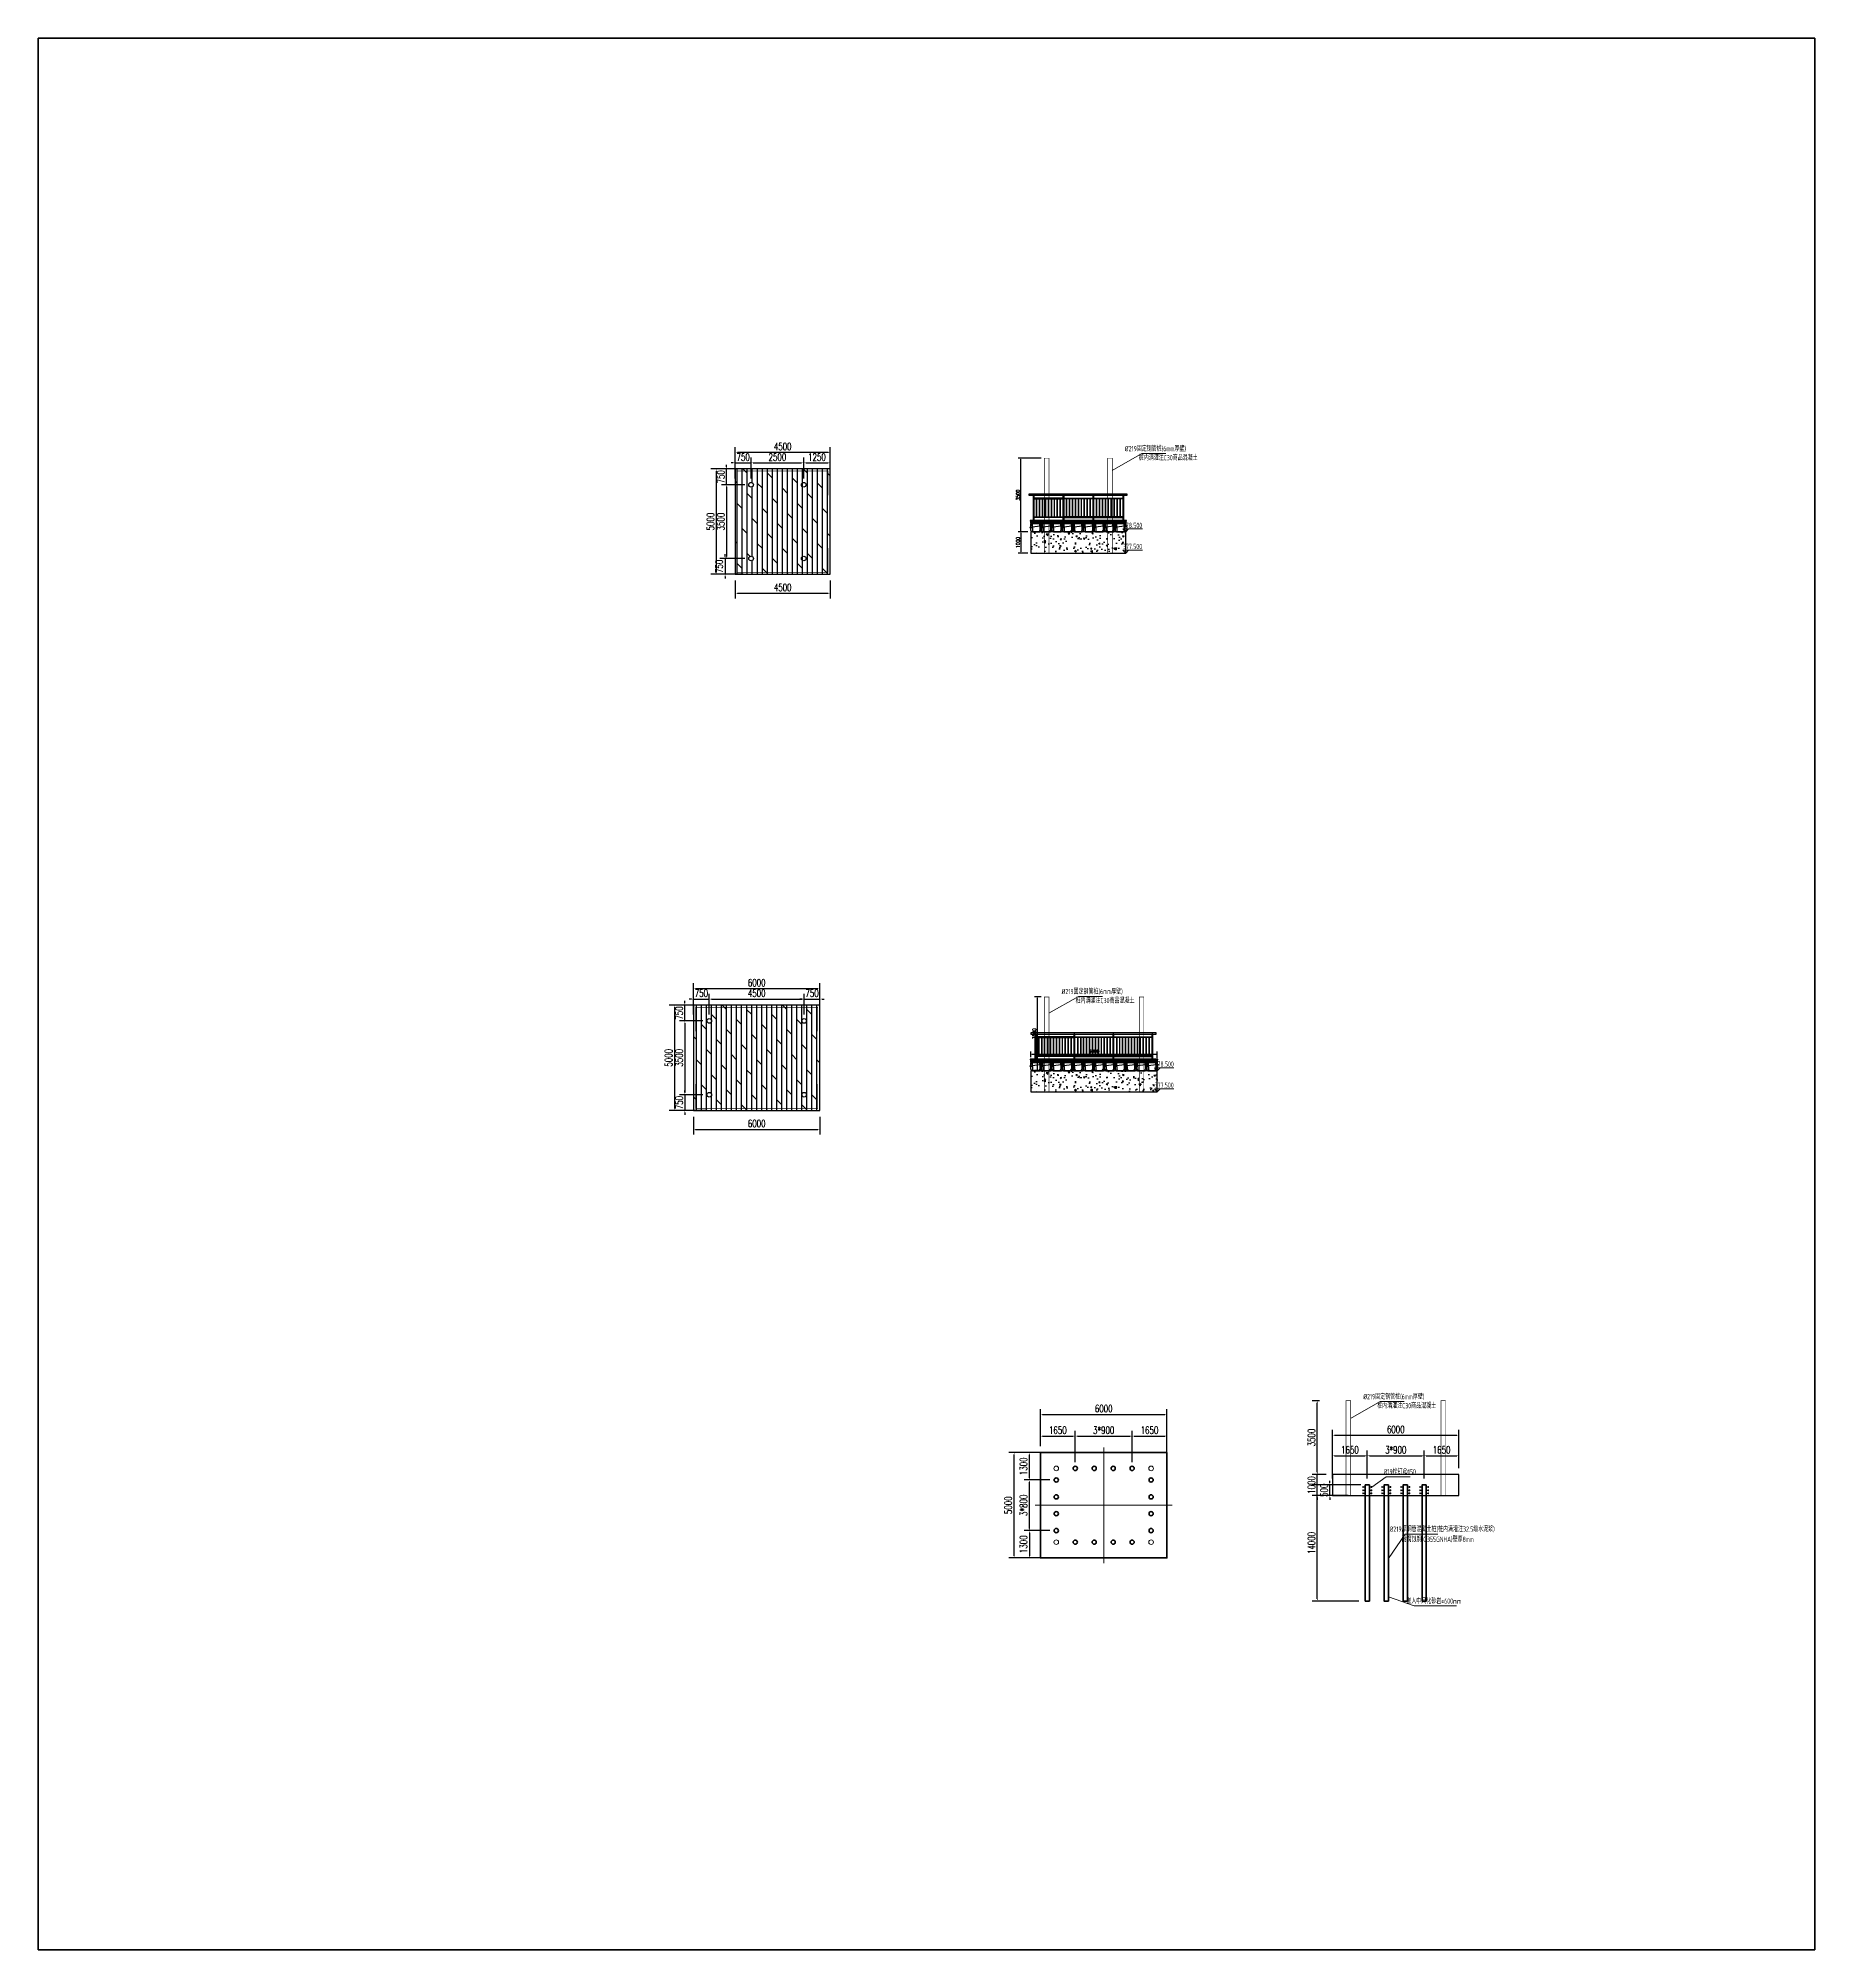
# Model space of a CAD drawing. Header units: millimetres. Extents: x -2430464 to 225692, y -180 to 1805330.
# Drawn here: x -809778 to -725498, y 716932 to 807640 of the extents above; entities that cross this region are included whole.
import ezdxf

# ---------------------------------------------------------------- set-up
doc = ezdxf.new("R2010")
doc.units = ezdxf.units.MM
doc.header["$LTSCALE"] = 1000
doc.linetypes.add('ACAD_ISO04W100', pattern=[30, 24, -3, 0, -3])
doc.layers.get('0').update_dxf_attribs({"linetype": 'CONTINUOUS'})
doc.layers.get('DEFPOINTS').update_dxf_attribs({"linetype": 'CONTINUOUS'})
for name, color, linetype in [('FT', 251, 'CONTINUOUS'), ('W-FLOAT_BOWL浮筒', 253, 'CONTINUOUS'), ('W-MOUNTING固定方式', 5, 'CONTINUOUS'), ('W-PLASTIC_RAILINGS塑木栏杆', 6, 'CONTINUOUS'), ('W-STEEL_FRAME钢架', 3, 'CONTINUOUS'), ('W-STEEL_KEEL钢龙骨', 5, 'CONTINUOUS'), ('W-WOOD_FLOOR木地板', 30, 'CONTINUOUS'), ('建筑', 7, 'CONTINUOUS')]:
    doc.layers.add(name, color=color, linetype=linetype)
for name, color, linetype, lineweight in [('工作线', 1, 'CONTINUOUS', 35), ('标注', 3, 'CONTINUOUS', 15), ('结构粗线', 4, 'CONTINUOUS', 35), ('结构细线', 7, 'CONTINUOUS', 18), ('轴线', 6, 'ACAD_ISO04W100', 13)]:
    doc.layers.add(name, color=color, linetype=linetype, lineweight=lineweight)
doc.styles.add('civil', font='tssdeng.shx', dxfattribs={"width": 0.7, "bigfont": 'hztxt.shx'})
doc.styles.add('STANDARD_T3', font='simplex.shx', dxfattribs={"width": 0.7, "bigfont": 'gbcbig.shx'})
doc.dimstyles.new('W&&100', dxfattribs={"dimtxt": 350, "dimasz": 100, "dimexe": 250, "dimexo": 300, "dimgap": 100, "dimtad": 1, "dimdec": 0, "dimzin": 0, "dimdsep": 46, "dimtxsty": 'STANDARD_T3', "dimcen": 0.09, "dimclrd": 1, "dimclre": 1, "dimclrt": 7, "dimazin": 2, "dimtfac": 1, "dimtdec": 0, "dimtix": 1, "dimtmove": 2, "dimatfit": 3, "dimfxl": 0, "dimtolj": 1, "dimtzin": 0, "dimarcsym": 0})
doc.dimstyles.new('W&&50', dxfattribs={"dimtxt": 175, "dimasz": 50, "dimexe": 125, "dimexo": 150, "dimgap": 50, "dimtad": 1, "dimdec": 0, "dimzin": 0, "dimdsep": 46, "dimtxsty": 'STANDARD_T3', "dimcen": 0.09, "dimclrd": 1, "dimclre": 1, "dimclrt": 7, "dimazin": 2, "dimtfac": 1, "dimtdec": 0, "dimtix": 1, "dimtmove": 2, "dimatfit": 3, "dimfxl": 0, "dimtolj": 1, "dimtzin": 0, "dimarcsym": 0})

msp = doc.modelspace()

# ---------------------------------------------------------------- texts
at = {"layer": '标注', "char_height": 250, "attachment_point": 5, "style": 'civil'}
for s, insert in [('\\A1;%%C219固定钢管桩(6mm厚壁)', (-756776.2, 788150.46)), ('\\A1;桩内满灌注C30商品混凝土', (-756168.79, 787732.17)), ('\\A1;378.500', (-757864.93, 784523.21)), ('\\A1;377.500', (-757864.93, 783523.21)), ('\\A1;%%C219固定钢管桩(6mm厚壁)', (-759776.2, 762390.96)), ('\\A1;桩内满灌注C30商品混凝土', (-759168.79, 761972.67)), ('\\A1;378.500', (-756364.93, 758959.21)), ('\\A1;377.500', (-756364.93, 757959.21)), ('\\A1;%%C219固定钢管桩(6mm厚壁)', (-745464.95, 743166.96)), ('\\A1;桩内满灌注C30商品混凝土', (-744857.54, 742748.67)), ('\\A1;%%C19栓钉@150', (-745183.12, 739596.42)), ('\\A1;%%C219厚钢管混凝土桩(桩内满灌注32.5级水泥浆)', (-743170.18, 736881.62)), ('\\A1;耐腐蚀钢(Q355GNHA)壁厚8mm', (-743382.91, 736399.55)), ('\\A1;嵌入中风化砂岩≥600mm', (-743574.59, 733473.6))]:
    msp.add_mtext(s, dxfattribs=dict(at, insert=insert))

# ---------------------------------------------------------------- blocks, each defined once
blk = doc.blocks.new('*D222')
at = {"layer": 'DEFPOINTS', "color": 0, "transparency": 16777216}
for p in [(-772211, 787991), (-776711, 787202), (-772211, 787202)]:
    blk.add_point(p, dxfattribs=at)
at = {"layer": 'W-STEEL_FRAME钢架', "color": 1, "lineweight": -2, "transparency": 16777216}
for p, q in [((-776711, 787502), (-776711, 788241)), ((-776611, 787991), (-772311, 787991)), ((-772211, 787502), (-772211, 788241))]:
    blk.add_line(p, q, dxfattribs=at)
at = {"layer": 'W-STEEL_FRAME钢架', "color": 1, "transparency": 16777216}
for points in [[(-776611, 788008), (-776611, 787975), (-776711, 787991)], [(-772311, 788008), (-772311, 787975), (-772211, 787991)]]:
    blk.add_solid(points, dxfattribs=at)
at = {"layer": 'W-STEEL_FRAME钢架', "color": 7, "transparency": 16777216, "insert": (-774461, 788266), "char_height": 350, "attachment_point": 5, "style": 'STANDARD_T3'}
blk.add_mtext('\\A1;4500', dxfattribs=at)
blk = doc.blocks.new('*D223')
at = {"layer": 'DEFPOINTS', "color": 0, "transparency": 16777216}
for p in [(-776711, 787202), (-777613, 782202), (-776711, 782202)]:
    blk.add_point(p, dxfattribs=at)
at = {"layer": 'W-STEEL_FRAME钢架', "color": 1, "lineweight": -2, "transparency": 16777216}
for p, q in [((-777011, 787202), (-777863, 787202)), ((-777613, 787102), (-777613, 782302)), ((-777011, 782202), (-777863, 782202))]:
    blk.add_line(p, q, dxfattribs=at)
at = {"layer": 'W-STEEL_FRAME钢架', "color": 1, "transparency": 16777216}
for points in [[(-777630, 787102), (-777597, 787102), (-777613, 787202)], [(-777630, 782302), (-777597, 782302), (-777613, 782202)]]:
    blk.add_solid(points, dxfattribs=at)
at = {"layer": 'W-STEEL_FRAME钢架', "color": 7, "transparency": 16777216, "insert": (-777888, 784702), "char_height": 350, "attachment_point": 5, "rotation": 90, "style": 'STANDARD_T3'}
blk.add_mtext('\\A1;5000', dxfattribs=at)
blk = doc.blocks.new('*D219')
at = {"layer": 'DEFPOINTS', "color": 0, "transparency": 16777216}
for p in [(-777119, 787202), (-775961, 786452), (-775931, 787202)]:
    blk.add_point(p, dxfattribs=at)
at = {"layer": 'W-STEEL_FRAME钢架', "color": 1, "lineweight": -2, "transparency": 16777216}
for p, q in [((-777119, 787302), (-777119, 787402)), ((-776231, 787202), (-777369, 787202)), ((-776261, 786452), (-777369, 786452)), ((-777119, 786452), (-777119, 787202)), ((-777119, 786352), (-777119, 786252))]:
    blk.add_line(p, q, dxfattribs=at)
at = {"layer": 'W-STEEL_FRAME钢架', "color": 1, "transparency": 16777216}
for points in [[(-777136, 787302), (-777102, 787302), (-777119, 787202)], [(-777136, 786352), (-777102, 786352), (-777119, 786452)]]:
    blk.add_solid(points, dxfattribs=at)
at = {"layer": 'W-STEEL_FRAME钢架', "color": 7, "transparency": 16777216, "insert": (-777394, 786827), "char_height": 350, "attachment_point": 5, "rotation": 90, "style": 'STANDARD_T3'}
blk.add_mtext('\\A1;750', dxfattribs=at)
blk = doc.blocks.new('*D220')
at = {"layer": 'DEFPOINTS', "color": 0, "transparency": 16777216}
for p in [(-775961, 786452), (-777119, 782952), (-775961, 782952)]:
    blk.add_point(p, dxfattribs=at)
at = {"layer": 'W-STEEL_FRAME钢架', "color": 1, "lineweight": -2, "transparency": 16777216}
for p, q in [((-776261, 786452), (-777369, 786452)), ((-777119, 786352), (-777119, 783052)), ((-776261, 782952), (-777369, 782952))]:
    blk.add_line(p, q, dxfattribs=at)
at = {"layer": 'W-STEEL_FRAME钢架', "color": 1, "transparency": 16777216}
for points in [[(-777136, 786352), (-777102, 786352), (-777119, 786452)], [(-777136, 783052), (-777102, 783052), (-777119, 782952)]]:
    blk.add_solid(points, dxfattribs=at)
at = {"layer": 'W-STEEL_FRAME钢架', "color": 7, "transparency": 16777216, "insert": (-777394, 784702), "char_height": 350, "attachment_point": 5, "rotation": 90, "style": 'STANDARD_T3'}
blk.add_mtext('\\A1;3500', dxfattribs=at)
blk = doc.blocks.new('*D221')
at = {"layer": 'DEFPOINTS', "color": 0, "transparency": 16777216}
for p in [(-775961, 782952), (-777194, 782202), (-776036, 782202)]:
    blk.add_point(p, dxfattribs=at)
at = {"layer": 'W-STEEL_FRAME钢架', "color": 1, "lineweight": -2, "transparency": 16777216}
for p, q in [((-776261, 782952), (-777444, 782952)), ((-777194, 783052), (-777194, 783152)), ((-777194, 782952), (-777194, 782202)), ((-776336, 782202), (-777444, 782202)), ((-777194, 782102), (-777194, 782002))]:
    blk.add_line(p, q, dxfattribs=at)
at = {"layer": 'W-STEEL_FRAME钢架', "color": 1, "transparency": 16777216}
for points in [[(-777211, 783052), (-777177, 783052), (-777194, 782952)], [(-777211, 782102), (-777177, 782102), (-777194, 782202)]]:
    blk.add_solid(points, dxfattribs=at)
at = {"layer": 'W-STEEL_FRAME钢架', "color": 7, "transparency": 16777216, "insert": (-777469, 782577), "char_height": 350, "attachment_point": 5, "rotation": 90, "style": 'STANDARD_T3'}
blk.add_mtext('\\A1;750', dxfattribs=at)
blk = doc.blocks.new('*D218')
at = {"layer": 'DEFPOINTS', "color": 0, "transparency": 16777216}
for p in [(-775961, 787491), (-776711, 786452), (-775961, 786452)]:
    blk.add_point(p, dxfattribs=at)
at = {"layer": 'W-STEEL_FRAME钢架', "color": 1, "lineweight": -2, "transparency": 16777216}
for p, q in [((-776811, 787491), (-776911, 787491)), ((-776711, 786752), (-776711, 787741)), ((-776711, 787491), (-775961, 787491)), ((-775961, 786752), (-775961, 787741)), ((-775861, 787491), (-775761, 787491))]:
    blk.add_line(p, q, dxfattribs=at)
at = {"layer": 'W-STEEL_FRAME钢架', "color": 1, "transparency": 16777216}
for points in [[(-776811, 787508), (-776811, 787474), (-776711, 787491)], [(-775861, 787508), (-775861, 787474), (-775961, 787491)]]:
    blk.add_solid(points, dxfattribs=at)
at = {"layer": 'W-STEEL_FRAME钢架', "color": 7, "transparency": 16777216, "insert": (-776336, 787766), "char_height": 350, "attachment_point": 5, "style": 'STANDARD_T3'}
blk.add_mtext('\\A1;750', dxfattribs=at)
blk = doc.blocks.new('*D224')
at = {"layer": 'DEFPOINTS', "color": 0, "transparency": 16777216}
for p in [(-773461, 787491), (-775961, 786452), (-773461, 786452)]:
    blk.add_point(p, dxfattribs=at)
at = {"layer": 'W-STEEL_FRAME钢架', "color": 1, "lineweight": -2, "transparency": 16777216}
for p, q in [((-775961, 786752), (-775961, 787741)), ((-775861, 787491), (-773561, 787491)), ((-773461, 786752), (-773461, 787741))]:
    blk.add_line(p, q, dxfattribs=at)
at = {"layer": 'W-STEEL_FRAME钢架', "color": 1, "transparency": 16777216}
for points in [[(-775861, 787508), (-775861, 787474), (-775961, 787491)], [(-773561, 787508), (-773561, 787474), (-773461, 787491)]]:
    blk.add_solid(points, dxfattribs=at)
at = {"layer": 'W-STEEL_FRAME钢架', "color": 7, "transparency": 16777216, "insert": (-774711, 787766), "char_height": 350, "attachment_point": 5, "style": 'STANDARD_T3'}
blk.add_mtext('\\A1;2500', dxfattribs=at)
blk = doc.blocks.new('*D225')
at = {"layer": 'DEFPOINTS', "color": 0, "transparency": 16777216}
for p in [(-772211, 787491), (-773461, 786452), (-772211, 786500)]:
    blk.add_point(p, dxfattribs=at)
at = {"layer": 'W-STEEL_FRAME钢架', "color": 1, "lineweight": -2, "transparency": 16777216}
for p, q in [((-773461, 786752), (-773461, 787741)), ((-773361, 787491), (-772311, 787491)), ((-772211, 786800), (-772211, 787741))]:
    blk.add_line(p, q, dxfattribs=at)
at = {"layer": 'W-STEEL_FRAME钢架', "color": 1, "transparency": 16777216}
for points in [[(-773361, 787508), (-773361, 787474), (-773461, 787491)], [(-772311, 787508), (-772311, 787474), (-772211, 787491)]]:
    blk.add_solid(points, dxfattribs=at)
at = {"layer": 'W-STEEL_FRAME钢架', "color": 7, "transparency": 16777216, "insert": (-772836, 787766), "char_height": 350, "attachment_point": 5, "style": 'STANDARD_T3'}
blk.add_mtext('\\A1;1250', dxfattribs=at)
blk = doc.blocks.new('*D226')
at = {"layer": 'DEFPOINTS', "color": 0, "transparency": 16777216}
for p in [(-776711, 782202), (-772211, 782202), (-772211, 781305)]:
    blk.add_point(p, dxfattribs=at)
at = {"layer": 'W-STEEL_FRAME钢架', "color": 1, "lineweight": -2, "transparency": 16777216}
for p, q in [((-776711, 781902), (-776711, 781055)), ((-772211, 781902), (-772211, 781055)), ((-776611, 781305), (-772311, 781305))]:
    blk.add_line(p, q, dxfattribs=at)
at = {"layer": 'W-STEEL_FRAME钢架', "color": 1, "transparency": 16777216}
for points in [[(-776611, 781322), (-776611, 781289), (-776711, 781305)], [(-772311, 781322), (-772311, 781289), (-772211, 781305)]]:
    blk.add_solid(points, dxfattribs=at)
at = {"layer": 'W-STEEL_FRAME钢架', "color": 7, "transparency": 16777216, "insert": (-774461, 781580), "char_height": 350, "attachment_point": 5, "style": 'STANDARD_T3'}
blk.add_mtext('\\A1;4500', dxfattribs=at)
blk = doc.blocks.new('blhft')
at = {"layer": 'FT', "ltscale": 0.5}
for p, q in [((-302, 230), (-302, 220)), ((302, 284), (302, 274))]:
    blk.add_line(p, q, dxfattribs=at)
at = {"layer": 'FT'}
for p, q in [((-302, 226), (-174, 226)), ((-298, 234), (-184, 234)), ((-298, 216), (-184, 216)), ((-250, 234), (-250, 375)), ((-250, 70), (-250, 216)), ((-230, 395), (230, 395)), ((-208, 397), (208, 397)), ((-208, 397), (-208, 395)), ((-180, 0), (180, 0)), ((-174, 244), (-174, 375)), ((174, 280), (-174, 226)), ((-174, 206), (-174, 70)), ((174, 298), (174, 375)), ((174, 280), (302, 280)), ((174, 260), (174, 70)), ((184, 288), (298, 288)), ((184, 270), (298, 270)), ((208, 397), (208, 395)), ((250, 375), (250, 288)), ((250, 270), (250, 70))]:
    blk.add_line(p, q, dxfattribs=at)
at = {"layer": 'FT', "ltscale": 0.5}
for centre, start, end in [((-298, 230), 90, 180), ((298, 284), 0, 90)]:
    blk.add_arc(centre, 4, start, end, dxfattribs=at)
at = {"layer": 'FT'}
for centre, radius, start, end in [((-298, 220), 4, 180, 270), ((-230, 375), 20, 90, 180), ((-180, 70), 70, 180, 270), ((0, -1768), 2175, 84.50426, 95.49574), ((-184, 244), 10, 270, 0), ((-184, 206), 10, 0, 90), ((-154, 375), 20, 90, 180), ((-104, 70), 70, 180, 270), ((104, 70), 70, 270, 0), ((154, 375), 20, 0, 90), ((184, 298), 10, 180, 270), ((184, 260), 10, 90, 180), ((180, 70), 70, 270, 0), ((230, 375), 20, 0, 90), ((298, 274), 4, 270, 0)]:
    blk.add_arc(centre, radius, start, end, dxfattribs=at)
at = {"layer": 'FT', "extrusion": (0, 0, -1)}
blk.add_ellipse((-212, 375), major_axis=(-30.4, 0), ratio=0.921809, start_param=3.141593, end_param=6.283185, dxfattribs=at)
at = {"layer": 'FT'}
blk.add_ellipse((-212, 320), major_axis=(-16, 0), ratio=0.75, dxfattribs=at)
blk.add_ellipse((212, 375), major_axis=(30.4, 0.1), ratio=0.921809, start_param=3.141593, end_param=6.283185, dxfattribs=at)
at = {"layer": 'FT', "extrusion": (0, 0, -1)}
blk.add_ellipse((212, 320), major_axis=(16, 0), ratio=0.75, dxfattribs=at)
blk = doc.blocks.new('*U229')
at = {"layer": 'FT'}
blk.add_blockref('blhft', (0, -204), dxfattribs=at)
blk = doc.blocks.new('*U230')
at = {"layer": 'W-FLOAT_BOWL浮筒', "color": 0, "linetype": 'ByBlock', "lineweight": -2, "transparency": 16777216}
for p in [(0, 0), (500, 0), (1000, 0), (1500, 0), (2000, 0), (2500, 0), (3000, 0), (3500, 0), (4000, 0)]:
    blk.add_blockref('*U229', p, dxfattribs=at)
blk = doc.blocks.new('*U227')
at = {"layer": 'W-STEEL_FRAME钢架'}
for points in [[(-20, 30), (-20, -30), (20, -30), (20, 30)], [(-17, 27), (-17, -27), (17, -27), (17, 27)]]:
    blk.add_lwpolyline(points, close=True, dxfattribs=at)
blk = doc.blocks.new('*U228')
at = {"layer": '建筑', "color": 0, "linetype": 'ByBlock', "lineweight": -2, "transparency": 16777216}
for p in [(0, 0), (1500, 0)]:
    blk.add_blockref('*U227', p, dxfattribs=at)
blk = doc.blocks.new('*D237')
at = {"layer": 'DEFPOINTS', "color": 0, "transparency": 16777216}
for p in [(-772694, 762547), (-778694, 761757), (-772694, 761757)]:
    blk.add_point(p, dxfattribs=at)
at = {"layer": 'W-STEEL_FRAME钢架', "color": 1, "lineweight": -2, "transparency": 16777216}
for p, q in [((-778694, 762057), (-778694, 762797)), ((-778594, 762547), (-772794, 762547)), ((-772694, 762057), (-772694, 762797))]:
    blk.add_line(p, q, dxfattribs=at)
at = {"layer": 'W-STEEL_FRAME钢架', "color": 1, "transparency": 16777216}
for points in [[(-778594, 762563), (-778594, 762530), (-778694, 762547)], [(-772794, 762563), (-772794, 762530), (-772694, 762547)]]:
    blk.add_solid(points, dxfattribs=at)
at = {"layer": 'W-STEEL_FRAME钢架', "color": 7, "transparency": 16777216, "insert": (-775694, 762822), "char_height": 350, "attachment_point": 5, "style": 'STANDARD_T3'}
blk.add_mtext('\\A1;6000', dxfattribs=at)
blk = doc.blocks.new('*D238')
at = {"layer": 'DEFPOINTS', "color": 0, "transparency": 16777216}
for p in [(-778694, 761757), (-779596, 756757), (-778694, 756757)]:
    blk.add_point(p, dxfattribs=at)
at = {"layer": 'W-STEEL_FRAME钢架', "color": 1, "lineweight": -2, "transparency": 16777216}
for p, q in [((-778994, 761757), (-779846, 761757)), ((-779596, 761657), (-779596, 756857)), ((-778994, 756757), (-779846, 756757))]:
    blk.add_line(p, q, dxfattribs=at)
at = {"layer": 'W-STEEL_FRAME钢架', "color": 1, "transparency": 16777216}
for points in [[(-779612, 761657), (-779579, 761657), (-779596, 761757)], [(-779612, 756857), (-779579, 756857), (-779596, 756757)]]:
    blk.add_solid(points, dxfattribs=at)
at = {"layer": 'W-STEEL_FRAME钢架', "color": 7, "transparency": 16777216, "insert": (-779871, 759257), "char_height": 350, "attachment_point": 5, "rotation": 90, "style": 'STANDARD_T3'}
blk.add_mtext('\\A1;5000', dxfattribs=at)
blk = doc.blocks.new('*D235')
at = {"layer": 'DEFPOINTS', "color": 0, "transparency": 16777216}
for p in [(-779101, 761757), (-777914, 761757), (-777944, 761007)]:
    blk.add_point(p, dxfattribs=at)
at = {"layer": 'W-STEEL_FRAME钢架', "color": 1, "lineweight": -2, "transparency": 16777216}
for p, q in [((-779101, 761857), (-779101, 761957)), ((-778214, 761757), (-779351, 761757)), ((-779101, 761007), (-779101, 761757)), ((-778244, 761007), (-779351, 761007)), ((-779101, 760907), (-779101, 760807))]:
    blk.add_line(p, q, dxfattribs=at)
at = {"layer": 'W-STEEL_FRAME钢架', "color": 1, "transparency": 16777216}
for points in [[(-779118, 761857), (-779084, 761857), (-779101, 761757)], [(-779118, 760907), (-779084, 760907), (-779101, 761007)]]:
    blk.add_solid(points, dxfattribs=at)
at = {"layer": 'W-STEEL_FRAME钢架', "color": 7, "transparency": 16777216, "insert": (-779376, 761382), "char_height": 350, "attachment_point": 5, "rotation": 90, "style": 'STANDARD_T3'}
blk.add_mtext('\\A1;750', dxfattribs=at)
blk = doc.blocks.new('*D239')
at = {"layer": 'DEFPOINTS', "color": 0, "transparency": 16777216}
for p in [(-777944, 761007), (-779101, 757507), (-777944, 757507)]:
    blk.add_point(p, dxfattribs=at)
at = {"layer": 'W-STEEL_FRAME钢架', "color": 1, "lineweight": -2, "transparency": 16777216}
for p, q in [((-778244, 761007), (-779351, 761007)), ((-779101, 760907), (-779101, 757607)), ((-778244, 757507), (-779351, 757507))]:
    blk.add_line(p, q, dxfattribs=at)
at = {"layer": 'W-STEEL_FRAME钢架', "color": 1, "transparency": 16777216}
for points in [[(-779118, 760907), (-779084, 760907), (-779101, 761007)], [(-779118, 757607), (-779084, 757607), (-779101, 757507)]]:
    blk.add_solid(points, dxfattribs=at)
at = {"layer": 'W-STEEL_FRAME钢架', "color": 7, "transparency": 16777216, "insert": (-779376, 759257), "char_height": 350, "attachment_point": 5, "rotation": 90, "style": 'STANDARD_T3'}
blk.add_mtext('\\A1;3500', dxfattribs=at)
blk = doc.blocks.new('*D240')
at = {"layer": 'DEFPOINTS', "color": 0, "transparency": 16777216}
for p in [(-777944, 757507), (-779101, 756757), (-777794, 756757)]:
    blk.add_point(p, dxfattribs=at)
at = {"layer": 'W-STEEL_FRAME钢架', "color": 1, "lineweight": -2, "transparency": 16777216}
for p, q in [((-778244, 757507), (-779351, 757507)), ((-779101, 757607), (-779101, 757707)), ((-779101, 757507), (-779101, 756757)), ((-778094, 756757), (-779351, 756757)), ((-779101, 756657), (-779101, 756557))]:
    blk.add_line(p, q, dxfattribs=at)
at = {"layer": 'W-STEEL_FRAME钢架', "color": 1, "transparency": 16777216}
for points in [[(-779118, 757607), (-779084, 757607), (-779101, 757507)], [(-779118, 756657), (-779084, 756657), (-779101, 756757)]]:
    blk.add_solid(points, dxfattribs=at)
at = {"layer": 'W-STEEL_FRAME钢架', "color": 7, "transparency": 16777216, "insert": (-779376, 757132), "char_height": 350, "attachment_point": 5, "rotation": 90, "style": 'STANDARD_T3'}
blk.add_mtext('\\A1;750', dxfattribs=at)
blk = doc.blocks.new('*D236')
at = {"layer": 'DEFPOINTS', "color": 0, "transparency": 16777216}
for p in [(-777944, 762046), (-778694, 761007), (-777944, 761007)]:
    blk.add_point(p, dxfattribs=at)
at = {"layer": 'W-STEEL_FRAME钢架', "color": 1, "lineweight": -2, "transparency": 16777216}
for p, q in [((-778794, 762046), (-778894, 762046)), ((-778694, 761307), (-778694, 762296)), ((-778694, 762046), (-777944, 762046)), ((-777944, 761307), (-777944, 762296)), ((-777844, 762046), (-777744, 762046))]:
    blk.add_line(p, q, dxfattribs=at)
at = {"layer": 'W-STEEL_FRAME钢架', "color": 1, "transparency": 16777216}
for points in [[(-778794, 762063), (-778794, 762030), (-778694, 762046)], [(-777844, 762063), (-777844, 762030), (-777944, 762046)]]:
    blk.add_solid(points, dxfattribs=at)
at = {"layer": 'W-STEEL_FRAME钢架', "color": 7, "transparency": 16777216, "insert": (-778319, 762321), "char_height": 350, "attachment_point": 5, "style": 'STANDARD_T3'}
blk.add_mtext('\\A1;750', dxfattribs=at)
blk = doc.blocks.new('*D241')
at = {"layer": 'DEFPOINTS', "color": 0, "transparency": 16777216}
for p in [(-773444, 762046), (-777944, 761007), (-773444, 761007)]:
    blk.add_point(p, dxfattribs=at)
at = {"layer": 'W-STEEL_FRAME钢架', "color": 1, "lineweight": -2, "transparency": 16777216}
for p, q in [((-777944, 761307), (-777944, 762296)), ((-777844, 762046), (-773544, 762046)), ((-773444, 761307), (-773444, 762296))]:
    blk.add_line(p, q, dxfattribs=at)
at = {"layer": 'W-STEEL_FRAME钢架', "color": 1, "transparency": 16777216}
for points in [[(-777844, 762063), (-777844, 762030), (-777944, 762046)], [(-773544, 762063), (-773544, 762030), (-773444, 762046)]]:
    blk.add_solid(points, dxfattribs=at)
at = {"layer": 'W-STEEL_FRAME钢架', "color": 7, "transparency": 16777216, "insert": (-775694, 762321), "char_height": 350, "attachment_point": 5, "style": 'STANDARD_T3'}
blk.add_mtext('\\A1;4500', dxfattribs=at)
blk = doc.blocks.new('*D242')
at = {"layer": 'DEFPOINTS', "color": 0, "transparency": 16777216}
for p in [(-772694, 762046), (-772694, 761056), (-773444, 761007)]:
    blk.add_point(p, dxfattribs=at)
at = {"layer": 'W-STEEL_FRAME钢架', "color": 1, "lineweight": -2, "transparency": 16777216}
for p, q in [((-773544, 762046), (-773644, 762046)), ((-773444, 761307), (-773444, 762296)), ((-773444, 762046), (-772694, 762046)), ((-772694, 761356), (-772694, 762296)), ((-772594, 762046), (-772494, 762046))]:
    blk.add_line(p, q, dxfattribs=at)
at = {"layer": 'W-STEEL_FRAME钢架', "color": 1, "transparency": 16777216}
for points in [[(-773544, 762063), (-773544, 762030), (-773444, 762046)], [(-772594, 762063), (-772594, 762030), (-772694, 762046)]]:
    blk.add_solid(points, dxfattribs=at)
at = {"layer": 'W-STEEL_FRAME钢架', "color": 7, "transparency": 16777216, "insert": (-773069, 762321), "char_height": 350, "attachment_point": 5, "style": 'STANDARD_T3'}
blk.add_mtext('\\A1;750', dxfattribs=at)
blk = doc.blocks.new('*D243')
at = {"layer": 'DEFPOINTS', "color": 0, "transparency": 16777216}
for p in [(-778694, 756757), (-772694, 756757), (-772694, 755861)]:
    blk.add_point(p, dxfattribs=at)
at = {"layer": 'W-STEEL_FRAME钢架', "color": 1, "lineweight": -2, "transparency": 16777216}
for p, q in [((-778694, 756457), (-778694, 755611)), ((-778594, 755861), (-772794, 755861)), ((-772694, 756457), (-772694, 755611))]:
    blk.add_line(p, q, dxfattribs=at)
at = {"layer": 'W-STEEL_FRAME钢架', "color": 1, "transparency": 16777216}
for points in [[(-778594, 755877), (-778594, 755844), (-778694, 755861)], [(-772794, 755877), (-772794, 755844), (-772694, 755861)]]:
    blk.add_solid(points, dxfattribs=at)
at = {"layer": 'W-STEEL_FRAME钢架', "color": 7, "transparency": 16777216, "insert": (-775694, 756136), "char_height": 350, "attachment_point": 5, "style": 'STANDARD_T3'}
blk.add_mtext('\\A1;6000', dxfattribs=at)
blk = doc.blocks.new('*U233')
at = {"layer": 'FT'}
blk.add_blockref('blhft', (0, -204), dxfattribs=at)
blk = doc.blocks.new('*U234')
at = {"layer": 'W-FLOAT_BOWL浮筒', "color": 0, "linetype": 'ByBlock', "lineweight": -2, "transparency": 16777216}
for p in [(0, 0), (500, 0), (1000, 0), (1500, 0), (2000, 0), (2500, 0), (3000, 0), (3500, 0), (4000, 0), (4500, 0), (5000, 0), (5500, 0)]:
    blk.add_blockref('*U233', p, dxfattribs=at)
blk = doc.blocks.new('*U231')
at = {"layer": 'W-STEEL_FRAME钢架'}
for points in [[(-20, 30), (-20, -30), (20, -30), (20, 30)], [(-17, 27), (-17, -27), (17, -27), (17, 27)]]:
    blk.add_lwpolyline(points, close=True, dxfattribs=at)
blk = doc.blocks.new('*U232')
at = {"layer": '建筑', "color": 0, "linetype": 'ByBlock', "lineweight": -2, "transparency": 16777216}
for p in [(0, 0), (1500, 0), (3000, 0)]:
    blk.add_blockref('*U231', p, dxfattribs=at)
blk = doc.blocks.new('*D244')
at = {"layer": 'DEFPOINTS', "color": 0, "transparency": 16777216}
for p in [(-756688, 759427), (-762688, 759133), (-756688, 759103)]:
    blk.add_point(p, dxfattribs=at)
at = {"layer": 'W-STEEL_FRAME钢架', "color": 1, "lineweight": -2, "transparency": 16777216}
for p, q in [((-762688, 759283), (-762688, 759552)), ((-762638, 759427), (-756738, 759427)), ((-756688, 759253), (-756688, 759552))]:
    blk.add_line(p, q, dxfattribs=at)
at = {"layer": 'W-STEEL_FRAME钢架', "color": 1, "transparency": 16777216}
for points in [[(-762638, 759436), (-762638, 759419), (-762688, 759427)], [(-756738, 759436), (-756738, 759419), (-756688, 759427)]]:
    blk.add_solid(points, dxfattribs=at)
at = {"layer": 'W-STEEL_FRAME钢架', "color": 7, "transparency": 16777216, "insert": (-759688, 759565), "char_height": 175, "attachment_point": 5, "style": 'STANDARD_T3'}
blk.add_mtext('\\A1;6000', dxfattribs=at)
blk = doc.blocks.new('dwwqq132')
at = {"layer": '结构细线'}
for p, q in [((82537, 14606), (82587, 14606)), ((82537, 14606), (82537, 14586)), ((82537, 14586), (82587, 14586)), ((82587, 14606), (82587, 14586))]:
    blk.add_line(p, q, dxfattribs=at)
blk.add_lwpolyline([(82552, 14496), (82572, 14496), (82572, 14586), (82552, 14586), (82552, 14496)], dxfattribs=at)
blk = doc.blocks.new('*U265')
at = {"layer": '结构粗线'}
blk.add_lwpolyline([(100, 2753), (-100, 2753), (-100, -2753), (100, -2753)], close=True, dxfattribs=at)
at = {"layer": '结构细线', "xscale": -1, "rotation": 90.00000000291814}
for p in [(14396, 85215), (14396, 85065), (14396, 84915)]:
    blk.add_blockref('dwwqq132', p, dxfattribs=at)
at = {"layer": '结构细线', "rotation": 269.9999999970818}
for p in [(-14396, 85215), (-14396, 85065), (-14396, 84915)]:
    blk.add_blockref('dwwqq132', p, dxfattribs=at)
blk = doc.blocks.new('*U266')
at = {"layer": '建筑', "color": 0, "linetype": 'ByBlock', "lineweight": -2, "transparency": 16777216}
for p in [(0, 0), (900, 0), (1800, 0), (2700, 0)]:
    blk.add_blockref('*U265', p, dxfattribs=at)
blk = doc.blocks.new('*D267')
at = {"layer": 'DEFPOINTS', "color": 0, "transparency": 16777216}
for p in [(-746726, 740375), (-748376, 738988), (-746726, 738988)]:
    blk.add_point(p, dxfattribs=at)
at = {"layer": '建筑', "color": 1, "lineweight": -2, "transparency": 16777216}
for p, q in [((-748376, 739288), (-748376, 740625)), ((-748276, 740375), (-746826, 740375)), ((-746726, 739288), (-746726, 740625))]:
    blk.add_line(p, q, dxfattribs=at)
at = {"layer": '建筑', "color": 1, "transparency": 16777216}
for points in [[(-748276, 740391), (-748276, 740358), (-748376, 740375)], [(-746826, 740391), (-746826, 740358), (-746726, 740375)]]:
    blk.add_solid(points, dxfattribs=at)
at = {"layer": '建筑', "color": 7, "transparency": 16777216, "insert": (-747551, 740650), "char_height": 350, "attachment_point": 5, "style": 'STANDARD_T3'}
blk.add_mtext('\\A1;1650', dxfattribs=at)
blk = doc.blocks.new('*D268')
at = {"layer": 'DEFPOINTS', "color": 0, "transparency": 16777216}
for p in [(-744026, 740375), (-746726, 738988), (-744026, 738988)]:
    blk.add_point(p, dxfattribs=at)
at = {"layer": '建筑', "color": 1, "lineweight": -2, "transparency": 16777216}
for p, q in [((-746726, 739288), (-746726, 740625)), ((-746626, 740375), (-744126, 740375)), ((-744026, 739288), (-744026, 740625))]:
    blk.add_line(p, q, dxfattribs=at)
at = {"layer": '建筑', "color": 1, "transparency": 16777216}
for points in [[(-746626, 740391), (-746626, 740358), (-746726, 740375)], [(-744126, 740391), (-744126, 740358), (-744026, 740375)]]:
    blk.add_solid(points, dxfattribs=at)
at = {"layer": '建筑', "color": 7, "transparency": 16777216, "insert": (-745376, 740650), "char_height": 350, "attachment_point": 5, "style": 'STANDARD_T3'}
blk.add_mtext('\\A1;3*900', dxfattribs=at)
blk = doc.blocks.new('*D269')
at = {"layer": 'DEFPOINTS', "color": 0, "transparency": 16777216}
for p in [(-742376, 740375), (-742376, 739488), (-744026, 738988)]:
    blk.add_point(p, dxfattribs=at)
at = {"layer": '建筑', "color": 1, "lineweight": -2, "transparency": 16777216}
for p, q in [((-744026, 739288), (-744026, 740625)), ((-743926, 740375), (-742476, 740375)), ((-742376, 739788), (-742376, 740625))]:
    blk.add_line(p, q, dxfattribs=at)
at = {"layer": '建筑', "color": 1, "transparency": 16777216}
for points in [[(-743926, 740391), (-743926, 740358), (-744026, 740375)], [(-742476, 740391), (-742476, 740358), (-742376, 740375)]]:
    blk.add_solid(points, dxfattribs=at)
at = {"layer": '建筑', "color": 7, "transparency": 16777216, "insert": (-743201, 740650), "char_height": 350, "attachment_point": 5, "style": 'STANDARD_T3'}
blk.add_mtext('\\A1;1650', dxfattribs=at)
blk = doc.blocks.new('*D270')
at = {"layer": 'DEFPOINTS', "color": 0, "transparency": 16777216}
for p in [(-749097, 739488), (-748376, 739488), (-748376, 738488)]:
    blk.add_point(p, dxfattribs=at)
at = {"layer": '建筑', "color": 1, "lineweight": -2, "transparency": 16777216}
for p, q in [((-748676, 739488), (-749347, 739488)), ((-749097, 739588), (-749097, 739688)), ((-749097, 738488), (-749097, 739488)), ((-748676, 738488), (-749347, 738488)), ((-749097, 738388), (-749097, 738288))]:
    blk.add_line(p, q, dxfattribs=at)
at = {"layer": '建筑', "color": 1, "transparency": 16777216}
for points in [[(-749114, 739588), (-749081, 739588), (-749097, 739488)], [(-749114, 738388), (-749081, 738388), (-749097, 738488)]]:
    blk.add_solid(points, dxfattribs=at)
at = {"layer": '建筑', "color": 7, "transparency": 16777216, "insert": (-749372, 738988), "char_height": 350, "attachment_point": 5, "rotation": 90, "style": 'STANDARD_T3'}
blk.add_mtext('\\A1;1000', dxfattribs=at)
blk = doc.blocks.new('*D271')
at = {"layer": 'DEFPOINTS', "color": 0, "transparency": 16777216}
for p in [(-748504, 738988), (-747330, 738488), (-746726, 738988)]:
    blk.add_point(p, dxfattribs=at)
at = {"layer": '建筑', "color": 1, "lineweight": -2, "transparency": 16777216}
for p, q in [((-747026, 738988), (-748754, 738988)), ((-747630, 738488), (-748754, 738488)), ((-748504, 739088), (-748504, 739188)), ((-748504, 738488), (-748504, 738988)), ((-748504, 738388), (-748504, 738288))]:
    blk.add_line(p, q, dxfattribs=at)
at = {"layer": '建筑', "color": 1, "transparency": 16777216}
for points in [[(-748521, 739088), (-748488, 739088), (-748504, 738988)], [(-748521, 738388), (-748488, 738388), (-748504, 738488)]]:
    blk.add_solid(points, dxfattribs=at)
at = {"layer": '建筑', "color": 7, "transparency": 16777216, "insert": (-748779, 738738), "char_height": 350, "attachment_point": 5, "rotation": 90, "style": 'STANDARD_T3'}
blk.add_mtext('\\A1;500', dxfattribs=at)
blk = doc.blocks.new('*D272')
at = {"layer": 'DEFPOINTS', "color": 0, "transparency": 16777216}
for p in [(-742376, 741351), (-748376, 739988), (-742376, 739988)]:
    blk.add_point(p, dxfattribs=at)
at = {"layer": '建筑', "color": 1, "lineweight": -2, "transparency": 16777216}
for p, q in [((-748376, 740288), (-748376, 741601)), ((-748276, 741351), (-742476, 741351)), ((-742376, 740288), (-742376, 741601))]:
    blk.add_line(p, q, dxfattribs=at)
at = {"layer": '建筑', "color": 1, "transparency": 16777216}
for points in [[(-748276, 741367), (-748276, 741334), (-748376, 741351)], [(-742476, 741367), (-742476, 741334), (-742376, 741351)]]:
    blk.add_solid(points, dxfattribs=at)
at = {"layer": '建筑', "color": 7, "transparency": 16777216, "insert": (-745376, 741626), "char_height": 350, "attachment_point": 5, "style": 'STANDARD_T3'}
blk.add_mtext('\\A1;6000', dxfattribs=at)
blk = doc.blocks.new('*D273')
at = {"layer": 'DEFPOINTS', "color": 0, "transparency": 16777216}
for p in [(-760582, 741309), (-762232, 740524), (-760582, 739774)]:
    blk.add_point(p, dxfattribs=at)
at = {"layer": '建筑', "color": 1, "lineweight": -2, "transparency": 16777216}
for p, q in [((-762232, 740824), (-762232, 741559)), ((-762132, 741309), (-760682, 741309)), ((-760582, 740074), (-760582, 741559))]:
    blk.add_line(p, q, dxfattribs=at)
at = {"layer": '建筑', "color": 1, "transparency": 16777216}
for points in [[(-762132, 741325), (-762132, 741292), (-762232, 741309)], [(-760682, 741325), (-760682, 741292), (-760582, 741309)]]:
    blk.add_solid(points, dxfattribs=at)
at = {"layer": '建筑', "color": 7, "transparency": 16777216, "insert": (-761407, 741584), "char_height": 350, "attachment_point": 5, "style": 'STANDARD_T3'}
blk.add_mtext('\\A1;1650', dxfattribs=at)
blk = doc.blocks.new('*D274')
at = {"layer": 'DEFPOINTS', "color": 0, "transparency": 16777216}
for p in [(-757882, 741309), (-760582, 739774), (-757882, 739774)]:
    blk.add_point(p, dxfattribs=at)
at = {"layer": '建筑', "color": 1, "lineweight": -2, "transparency": 16777216}
for p, q in [((-760582, 740074), (-760582, 741559)), ((-760482, 741309), (-757982, 741309)), ((-757882, 740074), (-757882, 741559))]:
    blk.add_line(p, q, dxfattribs=at)
at = {"layer": '建筑', "color": 1, "transparency": 16777216}
for points in [[(-760482, 741325), (-760482, 741292), (-760582, 741309)], [(-757982, 741325), (-757982, 741292), (-757882, 741309)]]:
    blk.add_solid(points, dxfattribs=at)
at = {"layer": '建筑', "color": 7, "transparency": 16777216, "insert": (-759232, 741584), "char_height": 350, "attachment_point": 5, "style": 'STANDARD_T3'}
blk.add_mtext('\\A1;3*900', dxfattribs=at)
blk = doc.blocks.new('*D275')
at = {"layer": 'DEFPOINTS', "color": 0, "transparency": 16777216}
for p in [(-756232, 741309), (-757882, 739774), (-756232, 739675)]:
    blk.add_point(p, dxfattribs=at)
at = {"layer": '建筑', "color": 1, "lineweight": -2, "transparency": 16777216}
for p, q in [((-757882, 740074), (-757882, 741559)), ((-757782, 741309), (-756332, 741309)), ((-756232, 739975), (-756232, 741559))]:
    blk.add_line(p, q, dxfattribs=at)
at = {"layer": '建筑', "color": 1, "transparency": 16777216}
for points in [[(-757782, 741325), (-757782, 741292), (-757882, 741309)], [(-756332, 741325), (-756332, 741292), (-756232, 741309)]]:
    blk.add_solid(points, dxfattribs=at)
at = {"layer": '建筑', "color": 7, "transparency": 16777216, "insert": (-757057, 741584), "char_height": 350, "attachment_point": 5, "style": 'STANDARD_T3'}
blk.add_mtext('\\A1;1650', dxfattribs=at)
blk = doc.blocks.new('*D276')
at = {"layer": 'DEFPOINTS', "color": 0, "transparency": 16777216}
for p in [(-756232, 742336), (-762232, 740524), (-756232, 740524)]:
    blk.add_point(p, dxfattribs=at)
at = {"layer": '建筑', "color": 1, "lineweight": -2, "transparency": 16777216}
for p, q in [((-762232, 740824), (-762232, 742586)), ((-762132, 742336), (-756332, 742336)), ((-756232, 740824), (-756232, 742586))]:
    blk.add_line(p, q, dxfattribs=at)
at = {"layer": '建筑', "color": 1, "transparency": 16777216}
for points in [[(-762132, 742352), (-762132, 742319), (-762232, 742336)], [(-756332, 742352), (-756332, 742319), (-756232, 742336)]]:
    blk.add_solid(points, dxfattribs=at)
at = {"layer": '建筑', "color": 7, "transparency": 16777216, "insert": (-759232, 742611), "char_height": 350, "attachment_point": 5, "style": 'STANDARD_T3'}
blk.add_mtext('\\A1;6000', dxfattribs=at)
blk = doc.blocks.new('*D277')
at = {"layer": 'DEFPOINTS', "color": 0, "transparency": 16777216}
for p in [(-761482, 736824), (-762759, 735524), (-761482, 735524)]:
    blk.add_point(p, dxfattribs=at)
at = {"layer": '建筑', "color": 1, "lineweight": -2, "transparency": 16777216}
for p, q in [((-761782, 736824), (-763009, 736824)), ((-762759, 736724), (-762759, 735624)), ((-761782, 735524), (-763009, 735524))]:
    blk.add_line(p, q, dxfattribs=at)
at = {"layer": '建筑', "color": 1, "transparency": 16777216}
for points in [[(-762776, 736724), (-762742, 736724), (-762759, 736824)], [(-762776, 735624), (-762742, 735624), (-762759, 735524)]]:
    blk.add_solid(points, dxfattribs=at)
at = {"layer": '建筑', "color": 7, "transparency": 16777216, "insert": (-763034, 736174), "char_height": 350, "attachment_point": 5, "rotation": 90, "style": 'STANDARD_T3'}
blk.add_mtext('\\A1;1300', dxfattribs=at)
blk = doc.blocks.new('*D278')
at = {"layer": 'DEFPOINTS', "color": 0, "transparency": 16777216}
for p in [(-762759, 739224), (-761482, 739224), (-761482, 736824)]:
    blk.add_point(p, dxfattribs=at)
at = {"layer": '建筑', "color": 1, "lineweight": -2, "transparency": 16777216}
for p, q in [((-761782, 739224), (-763009, 739224)), ((-762759, 736924), (-762759, 739124)), ((-761782, 736824), (-763009, 736824))]:
    blk.add_line(p, q, dxfattribs=at)
at = {"layer": '建筑', "color": 1, "transparency": 16777216}
for points in [[(-762776, 739124), (-762742, 739124), (-762759, 739224)], [(-762776, 736924), (-762742, 736924), (-762759, 736824)]]:
    blk.add_solid(points, dxfattribs=at)
at = {"layer": '建筑', "color": 7, "transparency": 16777216, "insert": (-763034, 738024), "char_height": 350, "attachment_point": 5, "rotation": 90, "style": 'STANDARD_T3'}
blk.add_mtext('\\A1;3*800', dxfattribs=at)
blk = doc.blocks.new('*D279')
at = {"layer": 'DEFPOINTS', "color": 0, "transparency": 16777216}
for p in [(-762759, 740524), (-761474, 740524), (-761482, 739224)]:
    blk.add_point(p, dxfattribs=at)
at = {"layer": '建筑', "color": 1, "lineweight": -2, "transparency": 16777216}
for p, q in [((-761774, 740524), (-763009, 740524)), ((-762759, 739324), (-762759, 740424)), ((-761782, 739224), (-763009, 739224))]:
    blk.add_line(p, q, dxfattribs=at)
at = {"layer": '建筑', "color": 1, "transparency": 16777216}
for points in [[(-762776, 740424), (-762742, 740424), (-762759, 740524)], [(-762776, 739324), (-762742, 739324), (-762759, 739224)]]:
    blk.add_solid(points, dxfattribs=at)
at = {"layer": '建筑', "color": 7, "transparency": 16777216, "insert": (-763034, 739874), "char_height": 350, "attachment_point": 5, "rotation": 90, "style": 'STANDARD_T3'}
blk.add_mtext('\\A1;1300', dxfattribs=at)
blk = doc.blocks.new('*D280')
at = {"layer": 'DEFPOINTS', "color": 0, "transparency": 16777216}
for p in [(-763483, 740524), (-762232, 740524), (-762232, 735524)]:
    blk.add_point(p, dxfattribs=at)
at = {"layer": '建筑', "color": 1, "lineweight": -2, "transparency": 16777216}
for p, q in [((-762532, 740524), (-763733, 740524)), ((-763483, 735624), (-763483, 740424)), ((-762532, 735524), (-763733, 735524))]:
    blk.add_line(p, q, dxfattribs=at)
at = {"layer": '建筑', "color": 1, "transparency": 16777216}
for points in [[(-763500, 740424), (-763466, 740424), (-763483, 740524)], [(-763500, 735624), (-763466, 735624), (-763483, 735524)]]:
    blk.add_solid(points, dxfattribs=at)
at = {"layer": '建筑', "color": 7, "transparency": 16777216, "insert": (-763758, 738024), "char_height": 350, "attachment_point": 5, "rotation": 90, "style": 'STANDARD_T3'}
blk.add_mtext('\\A1;5000', dxfattribs=at)
blk = doc.blocks.new('*D345')
at = {"layer": 'DEFPOINTS', "color": 0, "transparency": 16777216}
for p in [(-749097, 738988), (-746826, 738988), (-746826, 733481)]:
    blk.add_point(p, dxfattribs=at)
at = {"layer": '建筑', "color": 1, "lineweight": -2, "transparency": 16777216}
for p, q in [((-747126, 738988), (-749347, 738988)), ((-749097, 733581), (-749097, 738888)), ((-747126, 733481), (-749347, 733481))]:
    blk.add_line(p, q, dxfattribs=at)
at = {"layer": '建筑', "color": 1, "transparency": 16777216}
for points in [[(-749114, 738888), (-749081, 738888), (-749097, 738988)], [(-749114, 733581), (-749081, 733581), (-749097, 733481)]]:
    blk.add_solid(points, dxfattribs=at)
at = {"layer": '建筑', "color": 7, "transparency": 16777216, "insert": (-749372, 736234), "char_height": 350, "attachment_point": 5, "rotation": 90, "style": 'STANDARD_T3'}
blk.add_mtext('\\A1;14000', dxfattribs=at)
blk = doc.blocks.new('*D409')
at = {"layer": 'DEFPOINTS', "color": 0, "transparency": 16777216}
for p in [(-749097, 742988), (-747735, 742988), (-747735, 739488)]:
    blk.add_point(p, dxfattribs=at)
at = {"layer": 'W-FLOAT_BOWL浮筒', "color": 1, "lineweight": -2, "transparency": 16777216}
for p, q in [((-748997, 742988), (-749347, 742988)), ((-749097, 739588), (-749097, 742888)), ((-748997, 739488), (-749347, 739488))]:
    blk.add_line(p, q, dxfattribs=at)
at = {"layer": 'W-FLOAT_BOWL浮筒', "color": 1, "transparency": 16777216}
for points in [[(-749114, 742888), (-749081, 742888), (-749097, 742988)], [(-749114, 739588), (-749081, 739588), (-749097, 739488)]]:
    blk.add_solid(points, dxfattribs=at)
at = {"layer": 'W-FLOAT_BOWL浮筒', "color": 7, "transparency": 16777216, "insert": (-749372, 741238), "char_height": 350, "attachment_point": 5, "rotation": 90, "style": 'STANDARD_T3'}
blk.add_mtext('\\A1;3500', dxfattribs=at)
blk = doc.blocks.new('*D410')
at = {"layer": 'DEFPOINTS', "color": 0, "transparency": 16777216}
for p in [(-763158, 787712), (-762047, 787712), (-762687, 784212)]:
    blk.add_point(p, dxfattribs=at)
at = {"layer": 'W-STEEL_FRAME钢架', "color": 1, "lineweight": -2, "transparency": 16777216}
for p, q in [((-762197, 787712), (-763283, 787712)), ((-763158, 784262), (-763158, 787662)), ((-762837, 784212), (-763283, 784212))]:
    blk.add_line(p, q, dxfattribs=at)
at = {"layer": 'W-STEEL_FRAME钢架', "color": 1, "transparency": 16777216}
for points in [[(-763167, 787662), (-763150, 787662), (-763158, 787712)], [(-763167, 784262), (-763150, 784262), (-763158, 784212)]]:
    blk.add_solid(points, dxfattribs=at)
at = {"layer": 'W-STEEL_FRAME钢架', "color": 7, "transparency": 16777216, "insert": (-763296, 785962), "char_height": 175, "attachment_point": 5, "rotation": 90, "style": 'STANDARD_T3'}
blk.add_mtext('\\A1;3500', dxfattribs=at)
blk = doc.blocks.new('*D411')
at = {"layer": 'DEFPOINTS', "color": 0, "transparency": 16777216}
for p in [(-762687, 784212), (-763167, 783212), (-762687, 783212)]:
    blk.add_point(p, dxfattribs=at)
at = {"layer": 'W-STEEL_FRAME钢架', "color": 1, "lineweight": -2, "transparency": 16777216}
for p, q in [((-762837, 784212), (-763292, 784212)), ((-763167, 784162), (-763167, 783262)), ((-762837, 783212), (-763292, 783212))]:
    blk.add_line(p, q, dxfattribs=at)
at = {"layer": 'W-STEEL_FRAME钢架', "color": 1, "transparency": 16777216}
for points in [[(-763175, 784162), (-763158, 784162), (-763167, 784212)], [(-763175, 783262), (-763158, 783262), (-763167, 783212)]]:
    blk.add_solid(points, dxfattribs=at)
at = {"layer": 'W-STEEL_FRAME钢架', "color": 7, "transparency": 16777216, "insert": (-763304, 783712), "char_height": 175, "attachment_point": 5, "rotation": 90, "style": 'STANDARD_T3'}
blk.add_mtext('\\A1;1000', dxfattribs=at)
blk = doc.blocks.new('*D421')
at = {"layer": 'DEFPOINTS', "color": 0, "transparency": 16777216}
for p in [(-762047, 762148), (-762388, 758648), (-762041, 758648)]:
    blk.add_point(p, dxfattribs=at)
at = {"layer": 'W-STEEL_FRAME钢架', "color": 1, "lineweight": -2, "transparency": 16777216}
for p, q in [((-762197, 762148), (-762513, 762148)), ((-762388, 762098), (-762388, 758698)), ((-762191, 758648), (-762513, 758648))]:
    blk.add_line(p, q, dxfattribs=at)
at = {"layer": 'W-STEEL_FRAME钢架', "color": 1, "transparency": 16777216}
for points in [[(-762397, 762098), (-762380, 762098), (-762388, 762148)], [(-762397, 758698), (-762380, 758698), (-762388, 758648)]]:
    blk.add_solid(points, dxfattribs=at)
at = {"layer": 'W-STEEL_FRAME钢架', "color": 7, "transparency": 16777216, "insert": (-762526, 760398), "char_height": 175, "attachment_point": 5, "rotation": 90, "style": 'STANDARD_T3'}
blk.add_mtext('\\A1;3500', dxfattribs=at)
blk = doc.blocks.new('*U2057')
at = {"layer": 'W-PLASTIC_RAILINGS塑木栏杆'}
blk.add_lwpolyline([(-15, -425), (15, -425), (15, 425), (-15, 425)], close=True, dxfattribs=at)
blk = doc.blocks.new('*U2058')
at = {"color": 0, "linetype": 'ByBlock', "lineweight": -2, "transparency": 16777216}
for p in [(0, 0), (140, 0), (280, 0), (420, 0), (560, 0), (700, 0), (840, 0), (980, 0), (1120, 0)]:
    blk.add_blockref('*U2057', p, dxfattribs=at)
blk = doc.blocks.new('*U2059')
at = {"layer": 'W-PLASTIC_RAILINGS塑木栏杆'}
blk.add_lwpolyline([(-15, -425), (15, -425), (15, 425), (-15, 425)], close=True, dxfattribs=at)
blk = doc.blocks.new('*U2060')
at = {"color": 0, "linetype": 'ByBlock', "lineweight": -2, "transparency": 16777216}
for p in [(0, 0), (140, 0), (280, 0), (420, 0), (560, 0), (700, 0), (840, 0), (980, 0), (1120, 0)]:
    blk.add_blockref('*U2059', p, dxfattribs=at)
blk = doc.blocks.new('*U2061')
at = {"layer": 'W-PLASTIC_RAILINGS塑木栏杆'}
blk.add_lwpolyline([(-15, -425), (15, -425), (15, 425), (-15, 425)], close=True, dxfattribs=at)
blk = doc.blocks.new('*U2062')
at = {"color": 0, "linetype": 'ByBlock', "lineweight": -2, "transparency": 16777216}
for p in [(0, 0), (140, 0), (280, 0), (420, 0), (560, 0), (700, 0), (840, 0), (980, 0), (1120, 0)]:
    blk.add_blockref('*U2061', p, dxfattribs=at)
blk = doc.blocks.new('*U2066')
at = {"layer": 'W-PLASTIC_RAILINGS塑木栏杆'}
blk.add_lwpolyline([(-15, -425), (15, -425), (15, 425), (-15, 425)], close=True, dxfattribs=at)
blk = doc.blocks.new('*U2067')
at = {"color": 0, "linetype": 'ByBlock', "lineweight": -2, "transparency": 16777216}
for p in [(0, 0), (140, 0), (280, 0), (420, 0), (560, 0), (700, 0), (840, 0), (980, 0), (1120, 0), (1260, 0), (1400, 0), (1540, 0)]:
    blk.add_blockref('*U2066', p, dxfattribs=at)
blk = doc.blocks.new('*U2068')
at = {"layer": 'W-PLASTIC_RAILINGS塑木栏杆'}
blk.add_lwpolyline([(-15, -425), (15, -425), (15, 425), (-15, 425)], close=True, dxfattribs=at)
blk = doc.blocks.new('*U2063')
at = {"color": 0, "linetype": 'ByBlock', "lineweight": -2, "transparency": 16777216}
for p in [(0, 0), (140, 0), (280, 0), (420, 0), (560, 0), (700, 0), (840, 0), (980, 0), (1120, 0), (1260, 0), (1400, 0), (1540, 0)]:
    blk.add_blockref('*U2068', p, dxfattribs=at)
blk = doc.blocks.new('*U2064')
at = {"layer": 'W-PLASTIC_RAILINGS塑木栏杆'}
blk.add_lwpolyline([(-15, -425), (15, -425), (15, 425), (-15, 425)], close=True, dxfattribs=at)
blk = doc.blocks.new('*U2065')
at = {"color": 0, "linetype": 'ByBlock', "lineweight": -2, "transparency": 16777216}
for p in [(0, 0), (140, 0), (280, 0), (420, 0), (560, 0), (700, 0), (840, 0), (980, 0), (1120, 0), (1260, 0), (1400, 0), (1540, 0)]:
    blk.add_blockref('*U2064', p, dxfattribs=at)

# ---------------------------------------------------------------- dimensions: what is measured, and where the dimension line sits
at = {"layer": 'W-FLOAT_BOWL浮筒'}
dim = msp.add_linear_dim(base=(-749097.48, 742988.12), p1=(-747735.48, 739487.7), p2=(-747735.48, 742988.12), angle=90, dimstyle='W&&100', override={"dimfxlon": 1, "dimarcsym": 2}, dxfattribs=at)
dim.commit()
dim.dimension.update_dxf_attribs({"geometry": '*D409', "text_midpoint": (-749372.48, 741237.91)})
at = {"layer": 'W-STEEL_FRAME钢架'}
for base, p1, p2, dimstyle, picture, middle in [((-772211.38, 787991.47), (-776711.38, 787201.97), (-772211.38, 787201.97), 'W&&100', '*D222', (-774461.38, 788266.47)), ((-775961.38, 787490.97), (-776711.38, 786451.72), (-775961.38, 786451.72), 'W&&100', '*D218', (-776336.38, 787765.97)), ((-773461.38, 787490.97), (-775961.38, 786451.72), (-773461.38, 786451.72), 'W&&100', '*D224', (-774711.38, 787765.97)), ((-772211.38, 787490.97), (-773461.38, 786451.72), (-772211.38, 786500.47), 'W&&100', '*D225', (-772836.38, 787765.97)), ((-772211.38, 781305.47), (-776711.38, 782201.97), (-772211.38, 782201.97), 'W&&100', '*D226', (-774461.38, 781580.47)), ((-772693.66, 762546.7), (-778693.66, 761757.2), (-772693.66, 761757.2), 'W&&100', '*D237', (-775693.66, 762821.7)), ((-777943.66, 762046.2), (-778693.66, 761006.95), (-777943.66, 761006.95), 'W&&100', '*D236', (-778318.66, 762321.2)), ((-773443.66, 762046.2), (-777943.66, 761006.95), (-773443.66, 761006.95), 'W&&100', '*D241', (-775693.66, 762321.2)), ((-772693.66, 762046.2), (-773443.66, 761006.95), (-772693.66, 761055.7), 'W&&100', '*D242', (-773068.66, 762321.2)), ((-756687.58, 759427.2), (-762687.88, 759132.54), (-756687.58, 759102.54), 'W&&50', '*D244', (-759687.73, 759564.7)), ((-772693.66, 755860.7), (-778693.66, 756757.2), (-772693.66, 756757.2), 'W&&100', '*D243', (-775693.66, 756135.7))]:
    dim = msp.add_linear_dim(base=base, p1=p1, p2=p2, dimstyle=dimstyle, dxfattribs=at)
    dim.commit()
    dim.dimension.update_dxf_attribs({"geometry": picture, "text_midpoint": middle})
for base, p1, p2, dimstyle, picture, middle in [((-777118.88, 787201.97), (-775961.38, 786451.72), (-775931.38, 787201.97), 'W&&100', '*D219', (-777393.88, 786826.84)), ((-763158.48, 787711.95), (-762687.23, 784211.54), (-762046.73, 787711.95), 'W&&50', '*D410', (-763295.98, 785961.74)), ((-777613.38, 782201.97), (-776711.38, 787201.97), (-776711.38, 782201.97), 'W&&100', '*D223', (-777888.38, 784701.97)), ((-777118.88, 782951.72), (-775961.38, 786451.72), (-775961.38, 782951.72), 'W&&100', '*D220', (-777393.88, 784701.72)), ((-763166.81, 783211.54), (-762687.23, 784211.54), (-762687.23, 783211.54), 'W&&50', '*D411', (-763304.31, 783711.54)), ((-777193.88, 782201.97), (-775961.38, 782951.72), (-776036.38, 782201.97), 'W&&100', '*D221', (-777468.88, 782576.84)), ((-779101.16, 761757.2), (-777943.66, 761006.95), (-777913.66, 761757.2), 'W&&100', '*D235', (-779376.16, 761382.08)), ((-762388.48, 758647.54), (-762046.73, 762147.95), (-762041.5, 758647.54), 'W&&50', '*D421', (-762525.98, 760397.74)), ((-779595.66, 756757.2), (-778693.66, 761757.2), (-778693.66, 756757.2), 'W&&100', '*D238', (-779870.66, 759257.2)), ((-779101.16, 757506.95), (-777943.66, 761006.95), (-777943.66, 757506.95), 'W&&100', '*D239', (-779376.16, 759256.95)), ((-779101.16, 756757.2), (-777943.66, 757506.95), (-777793.66, 756757.2), 'W&&100', '*D240', (-779376.16, 757132.08))]:
    dim = msp.add_linear_dim(base=base, p1=p1, p2=p2, angle=90, dimstyle=dimstyle, dxfattribs=at)
    dim.commit()
    dim.dimension.update_dxf_attribs({"geometry": picture, "text_midpoint": middle})
at = {"layer": '建筑'}
for base, p1, p2, picture, middle in [((-756231.83, 742335.7), (-762231.83, 740523.85), (-756231.83, 740523.85), '*D276', (-759231.83, 742610.7)), ((-760581.83, 741308.7), (-762231.83, 740523.85), (-760581.83, 739773.85), '*D273', (-761406.83, 741583.7)), ((-756231.83, 741308.7), (-757881.83, 739773.85), (-756231.83, 739674.7), '*D275', (-757056.83, 741583.7)), ((-742375.98, 741350.7), (-748375.98, 739987.7), (-742375.98, 739987.7), '*D272', (-745375.98, 741625.7)), ((-746725.98, 740374.7), (-748375.98, 738987.7), (-746725.98, 738987.7), '*D267', (-747550.98, 740649.7)), ((-742375.98, 740374.7), (-744025.98, 738987.7), (-742375.98, 739487.7), '*D269', (-743200.98, 740649.7))]:
    dim = msp.add_linear_dim(base=base, p1=p1, p2=p2, dimstyle='W&&100', dxfattribs=at)
    dim.commit()
    dim.dimension.update_dxf_attribs({"geometry": picture, "text_midpoint": middle})
for base, p1, p2, picture, middle in [((-757881.83, 741308.7), (-760581.83, 739773.85), (-757881.83, 739773.85), '*D274', (-759231.83, 741583.7)), ((-744025.98, 740374.7), (-746725.98, 738987.7), (-744025.98, 738987.7), '*D268', (-745375.98, 740649.7))]:
    dim = msp.add_linear_dim(base=base, p1=p1, p2=p2, text='3*900', dimstyle='W&&100', dxfattribs=at)
    dim.commit()
    dim.dimension.update_dxf_attribs({"geometry": picture, "text_midpoint": middle})
for base, p1, p2, picture, middle in [((-763482.98, 740523.85), (-762231.83, 735523.85), (-762231.83, 740523.85), '*D280', (-763757.98, 738023.85)), ((-762758.98, 740523.85), (-761481.83, 739223.85), (-761473.98, 740523.85), '*D279', (-763033.98, 739873.85)), ((-749097.48, 739487.7), (-748375.98, 738487.7), (-748375.98, 739487.7), '*D270', (-749372.48, 738987.7)), ((-748504.48, 738987.7), (-747329.98, 738487.7), (-746725.98, 738987.7), '*D271', (-748779.48, 738737.7)), ((-762758.98, 735523.85), (-761481.83, 736823.85), (-761481.83, 735523.85), '*D277', (-763033.98, 736173.85))]:
    dim = msp.add_linear_dim(base=base, p1=p1, p2=p2, angle=90, dimstyle='W&&100', dxfattribs=at)
    dim.commit()
    dim.dimension.update_dxf_attribs({"geometry": picture, "text_midpoint": middle})
for base, p1, p2, text, picture, middle in [((-762758.98, 739223.85), (-761481.83, 736823.85), (-761481.83, 739223.85), '3*800', '*D278', (-763033.98, 738023.85)), ((-749097.48, 738987.7), (-746825.98, 733481.28), (-746825.98, 738987.7), '14000', '*D345', (-749372.48, 736234.49))]:
    dim = msp.add_linear_dim(base=base, p1=p1, p2=p2, angle=90, text=text, dimstyle='W&&100', dxfattribs=at)
    dim.commit()
    dim.dimension.update_dxf_attribs({"geometry": picture, "text_midpoint": middle})

# ---------------------------------------------------------------- hatches: boundary and pattern name
at = {"layer": 'W-WOOD_FLOOR木地板'}
h = msp.add_hatch(dxfattribs=at)
h.set_pattern_fill('DOLMIT', color=256, scale=300, angle=90)
h.set_pattern_definition([(90, (-2972820.88, -1011067.03), (-238.122618, 1e-14), []), (135, (-2972820.9, -1011067.03), (-476.24491, -476.24491), [336.75638, -673.512])])
h.paths.add_polyline_path([(-776711.38, 787201.97), (-776711.38, 782201.97), (-772211.38, 782201.97), (-772211.38, 787201.97)])
h.paths.add_polyline_path([(-776070.88, 786451.72, -1), (-775851.88, 786451.72, -1)], flags=16)
h.paths.add_polyline_path([(-775851.88, 782951.72, -1), (-776070.88, 782951.72, -1)], flags=16)
h = msp.add_hatch(dxfattribs=at)
h.set_pattern_fill('木纹03', color=256, scale=100, angle=90)
h.set_pattern_definition([(90, (-2840001.98, -1064677.3), (-200, 200), [10, -190]), (180, (-2840071.98, -1064597.3), (-200, -200), [20, -180]), (135, (-2840051.98, -1064637.3), (-199.998082, 1e-14), [14.14, -42.42, 14.14, -28.28, 99, -85]), (135, (-2839991.98, -1064687.3), (-200, 1e-14), [14.142, -28.284, 14.142, -226.2]), (135, (-2840011.98, -1064617.3), (-200, 1e-14), [14.142, -268.700712]), (135, (-2840001.98, -1064597.3), (-200, 1e-14), [14.142, -268.700712]), (135, (-2840021.98, -1064627.3), (-200, 1e-14), [14.142, -268.700712]), (135, (-2840031.98, -1064637.3), (-200, 1e-14), [28.284, -254.558712]), (135, (-2840181.98, -1064587.3), (-200, 1e-14), [28.284, -254.558712]), (135, (-2840041.98, -1064657.3), (-200, 1e-14), [56.568, -226.274712]), (135, (-2840051.98, -1064667.3), (-200, 1e-14), [56.568, -226.274712]), (135, (-2840111.98, -1064537.3), (-200, 1e-14), [56.568, -226.274712]), (135, (-2840071.98, -1064677.3), (-200, 1e-14), [42.4264, -240.416312]), (135, (-2840101.98, -1064717.3), (-200, 1e-14), [42.4264, -240.416312]), (135, (-2840081.98, -1064697.3), (-200, 1e-14), [42.4264, -240.416312]), (135, (-2840141.98, -1064567.3), (-200, 1e-14), [70.71068, -212.132032]), (135, (-2840151.98, -1064587.3), (-200, 1e-14), [70.71068, -212.132032]), (135, (-2840101.98, -1064567.3), (-200, 1e-14), [98.994949, -183.847763]), (116.5650512, (-2840021.98, -1064657.3), (-8e-08, 200), [22.360678, -424.852916]), (116.5650512, (-2840081.98, -1064617.3), (-8e-08, 200), [22.360678, -424.852916]), (116.5650512, (-2840061.98, -1064627.3), (-8e-08, 200), [22.360678, -424.852916]), (116.5650512, (-2840001.98, -1064667.3), (-8e-08, 200), [44.72136, -402.492235]), (116.5650512, (-2840091.98, -1064627.3), (-8e-08, 200), [67.082039, -380.131556]), (116.5650512, (-2840101.98, -1064647.3), (-8e-08, 200), [89.442719, -357.770876]), (116.5650512, (-2840111.98, -1064667.3), (-8e-08, 200), [89.442719, -357.770876]), (116.5650512, (-2840171.98, -1064697.3), (-8e-08, 200), [89.442719, -357.770876]), (116.5650512, (-2840151.98, -1064697.3), (-8e-08, 200), [111.8034, -335.410195]), (116.5650512, (-2840131.98, -1064687.3), (-8e-08, 200), [111.8034, -335.410195]), (153.434949, (-2840051.98, -1064617.3), (-200, 1e-08), [22.360678, -424.852916]), (153.434949, (-2840031.98, -1064647.3), (-200, 1e-08), [22.360678, -424.852916]), (153.434949, (-2840001.98, -1064677.3), (-200, 1e-08), [44.72136, -402.492235]), (153.434949, (-2840031.98, -1064617.3), (-200, 1e-08), [44.72136, -402.492235]), (153.434949, (-2839991.98, -1064697.3), (-200, 1e-08), [67.082039, -380.131556]), (153.434949, (-2839991.98, -1064717.3), (-200, 1e-08), [89.442719, -357.770876]), (153.434949, (-2840001.98, -1064537.3), (-200, 1e-08), [89.442719, -357.770876]), (153.434949, (-2840021.98, -1064607.3), (-200, 1e-08), [89.442719, -357.770876]), (153.434949, (-2840001.98, -1064567.3), (-200, 1e-08), [111.8034, -335.410195]), (153.434949, (-2840011.98, -1064587.3), (-200, 1e-08), [111.8034, -335.410195])])
h.paths.add_polyline_path([(-758156.58, 784726.54), (-758156.58, 784751.54), (-762716.88, 784751.54), (-762716.88, 784726.54)])
h = msp.add_hatch(dxfattribs=at)
h.set_pattern_fill('DOLMIT', color=256, scale=300, angle=90)
h.set_pattern_definition([(90, (-2973803.16, -1036511.8), (-238.122618, 1e-14), []), (135, (-2973803.16, -1036511.8), (-476.24491, -476.24491), [336.75638, -673.512])])
h.paths.add_polyline_path([(-778693.66, 761757.2), (-778693.66, 756757.2), (-772693.66, 756757.2), (-772693.66, 761757.2)])
h.paths.add_polyline_path([(-778053.16, 761006.95, -1), (-777834.16, 761006.95, -1)], flags=16)
h.paths.add_polyline_path([(-773553.16, 761006.95, -1), (-773334.16, 761006.95, -1)], flags=16)
h.paths.add_polyline_path([(-777834.16, 757506.95, -1), (-778053.16, 757506.95, -1)], flags=16)
h.paths.add_polyline_path([(-773334.16, 757506.95, -1), (-773553.16, 757506.95, -1)], flags=16)
h = msp.add_hatch(dxfattribs=at)
h.set_pattern_fill('木纹03', color=256, scale=100, angle=90)
h.set_pattern_definition([(90, (-2840001.98, -1090241.3), (-200, 200), [10, -190]), (180, (-2840071.98, -1090161.3), (-200, -200), [20, -180]), (135, (-2840051.98, -1090201.3), (-199.998082, 1e-14), [14.14, -42.42, 14.14, -28.28, 99, -85]), (135, (-2839991.98, -1090251.3), (-200, 1e-14), [14.142, -28.284, 14.142, -226.2]), (135, (-2840011.98, -1090181.3), (-200, 1e-14), [14.142, -268.700712]), (135, (-2840001.98, -1090161.3), (-200, 1e-14), [14.142, -268.700712]), (135, (-2840021.98, -1090191.3), (-200, 1e-14), [14.142, -268.700712]), (135, (-2840031.98, -1090201.3), (-200, 1e-14), [28.284, -254.558712]), (135, (-2840181.98, -1090151.3), (-200, 1e-14), [28.284, -254.558712]), (135, (-2840041.98, -1090221.3), (-200, 1e-14), [56.568, -226.274712]), (135, (-2840051.98, -1090231.3), (-200, 1e-14), [56.568, -226.274712]), (135, (-2840111.98, -1090101.3), (-200, 1e-14), [56.568, -226.274712]), (135, (-2840071.98, -1090241.3), (-200, 1e-14), [42.4264, -240.416312]), (135, (-2840101.98, -1090281.3), (-200, 1e-14), [42.4264, -240.416312]), (135, (-2840081.98, -1090261.3), (-200, 1e-14), [42.4264, -240.416312]), (135, (-2840141.98, -1090131.3), (-200, 1e-14), [70.71068, -212.132032]), (135, (-2840151.98, -1090151.3), (-200, 1e-14), [70.71068, -212.132032]), (135, (-2840101.98, -1090131.3), (-200, 1e-14), [98.994949, -183.847763]), (116.5650512, (-2840021.98, -1090221.3), (-8e-08, 200), [22.360678, -424.852916]), (116.5650512, (-2840081.98, -1090181.3), (-8e-08, 200), [22.360678, -424.852916]), (116.5650512, (-2840061.98, -1090191.3), (-8e-08, 200), [22.360678, -424.852916]), (116.5650512, (-2840001.98, -1090231.3), (-8e-08, 200), [44.72136, -402.492235]), (116.5650512, (-2840091.98, -1090191.3), (-8e-08, 200), [67.082039, -380.131556]), (116.5650512, (-2840101.98, -1090211.3), (-8e-08, 200), [89.442719, -357.770876]), (116.5650512, (-2840111.98, -1090231.3), (-8e-08, 200), [89.442719, -357.770876]), (116.5650512, (-2840171.98, -1090261.3), (-8e-08, 200), [89.442719, -357.770876]), (116.5650512, (-2840151.98, -1090261.3), (-8e-08, 200), [111.8034, -335.410195]), (116.5650512, (-2840131.98, -1090251.3), (-8e-08, 200), [111.8034, -335.410195]), (153.434949, (-2840051.98, -1090181.3), (-200, 1e-08), [22.360678, -424.852916]), (153.434949, (-2840031.98, -1090211.3), (-200, 1e-08), [22.360678, -424.852916]), (153.434949, (-2840001.98, -1090241.3), (-200, 1e-08), [44.72136, -402.492235]), (153.434949, (-2840031.98, -1090181.3), (-200, 1e-08), [44.72136, -402.492235]), (153.434949, (-2839991.98, -1090261.3), (-200, 1e-08), [67.082039, -380.131556]), (153.434949, (-2839991.98, -1090281.3), (-200, 1e-08), [89.442719, -357.770876]), (153.434949, (-2840001.98, -1090101.3), (-200, 1e-08), [89.442719, -357.770876]), (153.434949, (-2840021.98, -1090171.3), (-200, 1e-08), [89.442719, -357.770876]), (153.434949, (-2840001.98, -1090131.3), (-200, 1e-08), [111.8034, -335.410195]), (153.434949, (-2840011.98, -1090151.3), (-200, 1e-08), [111.8034, -335.410195])])
h.paths.add_polyline_path([(-756656.58, 759162.54), (-756656.58, 759187.54), (-762716.88, 759187.54), (-762716.88, 759162.54)])
at = {"layer": '建筑'}
h = msp.add_hatch(dxfattribs=at)
h.set_pattern_fill('混凝土', color=256, scale=100, angle=90)
h.set_pattern_definition([(140, (-3011879, -1010947.8), (62.75213, 717.26018), [75, -825]), (85, (-3011879, -1010947.8), (-752.19213, -138.75133), [60, -660]), (190.4514, (-3011873.75, -1010888), (-689.43954, 578.50938), [63.74019, -701.14211]), (136.1842, (-3012079, -1010947.8), (165.51901, 1067.24105), [112.5, -1237.5]), (186.6356, (-3012065.2, -1010858.9), (-974.11787, 934.6627), [95.6103, -1051.713]), (81.1842, (-3012079, -1010947.8), (-974.1186, 934.66195), [90, -990]), (111, (-3012029, -1010847.8), (402.61889, 596.90705), [75, -825]), (56, (-3012029, -1010847.8), (-725.15005, 243.31533), [60, -660]), (161.4514, (-3011995.4, -1010798.05), (-322.5305, 840.22263), [63.74019, -701.14211]), (127.5, (-3011878.98, -1010947.8), (-332.893854, 12.159855), [0, -652, 0, -670, 0, -662.5]), (97.5, (-3011878.98, -1010947.8), (-394.41171, 263.069537), [0, -382, 0, -637, 0, -252.5]), (57.5, (-3011878.98, -1011170.8), (22.554872, 533.822436), [0, -250, 0, -780, 0, -1035]), (47.5, (-3011879, -1011270.8), (-100.10498, 583.18617), [0, -325, 0, -518, 0, -735])])
h.paths.add_polyline_path([(-762687.23, 784211.54), (-762687.23, 783211.54), (-758187.23, 783211.54), (-758187.23, 784211.54)])
h = msp.add_hatch(dxfattribs=at)
h.set_pattern_fill('混凝土', color=256, scale=100, angle=90)
h.set_pattern_definition([(140, (-3011879, -1036511.8), (62.75213, 717.26018), [75, -825]), (85, (-3011879, -1036511.8), (-752.19213, -138.75133), [60, -660]), (190.4514, (-3011873.75, -1036452), (-689.43954, 578.50938), [63.74019, -701.14211]), (136.1842, (-3012079, -1036511.8), (165.51901, 1067.24105), [112.5, -1237.5]), (186.6356, (-3012065.2, -1036422.9), (-974.11787, 934.6627), [95.6103, -1051.713]), (81.1842, (-3012079, -1036511.8), (-974.1186, 934.66195), [90, -990]), (111, (-3012029, -1036411.8), (402.61889, 596.90705), [75, -825]), (56, (-3012029, -1036411.8), (-725.15005, 243.31533), [60, -660]), (161.4514, (-3011995.4, -1036362.05), (-322.5305, 840.22263), [63.74019, -701.14211]), (127.5, (-3011878.98, -1036511.8), (-332.893854, 12.159855), [0, -652, 0, -670, 0, -662.5]), (97.5, (-3011878.98, -1036511.8), (-394.41171, 263.069537), [0, -382, 0, -637, 0, -252.5]), (57.5, (-3011878.98, -1036734.8), (22.554872, 533.822436), [0, -250, 0, -780, 0, -1035]), (47.5, (-3011879, -1036834.8), (-100.10498, 583.18617), [0, -325, 0, -518, 0, -735])])
h.paths.add_polyline_path([(-762687.23, 758647.54), (-762687.23, 757647.54), (-756687.23, 757647.54), (-756687.23, 758647.54)])

# ---------------------------------------------------------------- linework, layer by layer
at = {"layer": 'W-MOUNTING固定方式', "color": 4, "const_width": 30}
for points in [[(-762046.73, 783211.54), (-761827.73, 783211.54), (-761827.73, 787711.95), (-762046.73, 787711.95)], [(-758827.73, 783211.54), (-759046.73, 783211.54), (-759046.73, 787711.95), (-758827.73, 787711.95)], [(-762046.73, 757647.54), (-761827.73, 757647.54), (-761827.73, 762147.95), (-762046.73, 762147.95)], [(-757327.73, 757647.54), (-757546.73, 757647.54), (-757546.73, 762147.95), (-757327.73, 762147.95)], [(-747735.48, 738487.7), (-747516.48, 738487.7), (-747516.48, 742988.12), (-747735.48, 742988.12)], [(-743016.48, 738487.7), (-743235.48, 738487.7), (-743235.48, 742988.12), (-743016.48, 742988.12)]]:
    msp.add_lwpolyline(points, close=True, dxfattribs=at)
at = {"layer": 'W-PLASTIC_RAILINGS塑木栏杆', "const_width": 30}
for points in [[(-772311.38, 785949.47), (-772311.38, 787101.97), (-776611.38, 787101.97), (-776611.38, 785949.47)], [(-776611.38, 783449.47), (-776611.38, 782301.97), (-772311.38, 782301.97), (-772311.38, 783449.47)], [(-778593.66, 760509.08), (-778593.66, 761657.2), (-772793.66, 761657.2), (-772793.66, 760509.08)], [(-772793.66, 758009.08), (-772793.66, 756857.2), (-778593.66, 756857.2), (-778593.66, 758009.08)]]:
    msp.add_lwpolyline(points, dxfattribs=at)
at = {"layer": 'W-PLASTIC_RAILINGS塑木栏杆'}
for points in [[(-762782.94, 785951.54), (-758122.94, 785951.54), (-758122.94, 786001.54), (-762782.94, 786001.54)], [(-762582.94, 784751.54), (-762532.94, 784751.54), (-762532.94, 785951.54), (-762582.94, 785951.54)], [(-762532.94, 785781.54), (-761162.94, 785781.54), (-761162.94, 785821.54), (-762532.94, 785821.54)], [(-761162.94, 784751.54), (-761112.94, 784751.54), (-761112.94, 785951.54), (-761162.94, 785951.54)], [(-759742.94, 785781.54), (-761112.94, 785781.54), (-761112.94, 785821.54), (-759742.94, 785821.54)], [(-759742.94, 784751.54), (-759692.94, 784751.54), (-759692.94, 785951.54), (-759742.94, 785951.54)], [(-758322.94, 785781.54), (-759692.94, 785781.54), (-759692.94, 785821.54), (-758322.94, 785821.54)], [(-758322.94, 784751.54), (-758272.94, 784751.54), (-758272.94, 785951.54), (-758322.94, 785951.54)], [(-762532.94, 784931.54), (-761162.94, 784931.54), (-761162.94, 784891.54), (-762532.94, 784891.54)], [(-759742.94, 784931.54), (-761112.94, 784931.54), (-761112.94, 784891.54), (-759742.94, 784891.54)], [(-758322.94, 784931.54), (-759692.94, 784931.54), (-759692.94, 784891.54), (-758322.94, 784891.54)], [(-762693.36, 760387.54), (-756743.36, 760387.54), (-756743.36, 760437.54), (-762693.36, 760437.54)], [(-762493.36, 759187.54), (-762443.36, 759187.54), (-762443.36, 760387.54), (-762493.36, 760387.54)], [(-762443.36, 760217.54), (-760643.36, 760217.54), (-760643.36, 760257.54), (-762443.36, 760257.54)], [(-760643.36, 759187.54), (-760593.36, 759187.54), (-760593.36, 760387.54), (-760643.36, 760387.54)], [(-758793.36, 760217.54), (-760593.36, 760217.54), (-760593.36, 760257.54), (-758793.36, 760257.54)], [(-758793.36, 759187.54), (-758743.36, 759187.54), (-758743.36, 760387.54), (-758793.36, 760387.54)], [(-756943.36, 760217.54), (-758743.36, 760217.54), (-758743.36, 760257.54), (-756943.36, 760257.54)], [(-756943.36, 759187.54), (-756893.36, 759187.54), (-756893.36, 760387.54), (-756943.36, 760387.54)], [(-762443.36, 759367.54), (-760643.36, 759367.54), (-760643.36, 759327.54), (-762443.36, 759327.54)], [(-758793.36, 759367.54), (-760593.36, 759367.54), (-760593.36, 759327.54), (-758793.36, 759327.54)], [(-756943.36, 759367.54), (-758743.36, 759367.54), (-758743.36, 759327.54), (-756943.36, 759327.54)]]:
    msp.add_lwpolyline(points, close=True, dxfattribs=at)
at = {"layer": 'W-STEEL_FRAME钢架'}
for points in [[(-776711.38, 782201.97), (-772211.38, 782201.97), (-772211.38, 787201.97), (-776711.38, 787201.97)], [(-778693.66, 756757.2), (-772693.66, 756757.2), (-772693.66, 761757.2), (-778693.66, 761757.2)]]:
    msp.add_lwpolyline(points, close=True, dxfattribs=at)
for points in [[(-762681.88, 784713.98, -0.34343236), (-762673.69, 784720.54), (-762636.29, 784720.54, 0.33718106), (-762629.88, 784725.68), (-762629.88, 784726.54), (-762681.88, 784726.54), (-762681.88, 784726.54), (-762687.88, 784726.54), (-762687.88, 784606.54), (-762681.88, 784606.54), (-762681.88, 784606.54), (-762629.88, 784606.54), (-762629.88, 784607.39, 0.33718106), (-762636.29, 784612.54), (-762673.69, 784612.54, -0.34343236), (-762681.88, 784619.1)], [(-758193.58, 784713.98, 0.34343236), (-758201.77, 784720.54), (-758239.17, 784720.54, -0.33718106), (-758245.58, 784725.68), (-758245.58, 784726.54), (-758193.58, 784726.54), (-758193.58, 784726.54), (-758187.58, 784726.54), (-758187.58, 784606.54), (-758193.58, 784606.54), (-758193.58, 784606.54), (-758245.58, 784606.54), (-758245.58, 784607.39, -0.33718106), (-758239.17, 784612.54), (-758201.77, 784612.54, 0.34343236), (-758193.58, 784619.1)], [(-762681.88, 759149.98, -0.34343236), (-762673.69, 759156.54), (-762636.29, 759156.54, 0.33718106), (-762629.88, 759161.68), (-762629.88, 759162.54), (-762681.88, 759162.54), (-762681.88, 759162.54), (-762687.88, 759162.54), (-762687.88, 759042.54), (-762681.88, 759042.54), (-762681.88, 759042.54), (-762629.88, 759042.54), (-762629.88, 759043.39, 0.33718106), (-762636.29, 759048.54), (-762673.69, 759048.54, -0.34343236), (-762681.88, 759055.1)], [(-756693.58, 759149.98, 0.34343236), (-756701.77, 759156.54), (-756739.17, 759156.54, -0.33718106), (-756745.58, 759161.68), (-756745.58, 759162.54), (-756693.58, 759162.54), (-756693.58, 759162.54), (-756687.58, 759162.54), (-756687.58, 759042.54), (-756693.58, 759042.54), (-756693.58, 759042.54), (-756745.58, 759042.54), (-756745.58, 759043.39, -0.33718106), (-756739.17, 759048.54), (-756701.77, 759048.54, 0.34343236), (-756693.58, 759055.1)]]:
    msp.add_lwpolyline(points, format="xyb", close=True, dxfattribs=at)
at = {"layer": 'W-STEEL_KEEL钢龙骨'}
for points in [[(-762681.88, 784666.54), (-758192.58, 784666.54), (-758192.58, 784726.54), (-762681.88, 784726.54)], [(-762681.88, 759102.54), (-756692.58, 759102.54), (-756692.58, 759162.54), (-762681.88, 759162.54)]]:
    msp.add_lwpolyline(points, close=True, dxfattribs=at)
at = {"layer": 'W-WOOD_FLOOR木地板'}
for points in [[(-762716.88, 784726.54), (-758156.58, 784726.54), (-758156.58, 784751.54), (-762716.88, 784751.54)], [(-762716.88, 759162.54), (-756656.58, 759162.54), (-756656.58, 759187.54), (-762716.88, 759187.54)]]:
    msp.add_lwpolyline(points, close=True, dxfattribs=at)
at = {"layer": '工作线'}
msp.add_lwpolyline([(-809778.48, 807639.7), (-725497.98, 807639.7), (-725497.98, 716932.2), (-809778.48, 716932.2)], close=True, dxfattribs=at)
at = {"layer": '建筑'}
for points in [[(-762687.23, 783211.54), (-758187.23, 783211.54), (-758187.23, 784211.54), (-762687.23, 784211.54)], [(-762687.23, 757647.54), (-756687.23, 757647.54), (-756687.23, 758647.54), (-762687.23, 758647.54)], [(-748375.98, 738487.7), (-742375.98, 738487.7), (-742375.98, 739487.7), (-748375.98, 739487.7)]]:
    msp.add_lwpolyline(points, close=True, dxfattribs=at)
at = {"layer": '建筑', "color": 2}
for centre in [(-775961.38, 786451.72), (-773461.38, 786451.72), (-775961.38, 782951.72), (-773461.38, 782951.72), (-777943.66, 761006.95), (-773443.66, 761006.95), (-777943.66, 757506.95), (-773443.66, 757506.95)]:
    msp.add_circle(centre, 109.5, dxfattribs=at)
at = {"layer": '标注'}
for p, q in [((-758187.23, 784211.54), (-758318.05, 784353.98)), ((-758318.05, 784353.98), (-757396.94, 784353.98)), ((-758187.23, 784211.54), (-758056.41, 784353.98)), ((-758187.23, 783211.54), (-758318.05, 783353.98)), ((-758318.05, 783353.98), (-757396.94, 783353.98)), ((-758187.23, 783211.54), (-758056.41, 783353.98)), ((-756687.23, 758647.54), (-756818.05, 758789.98)), ((-756818.05, 758789.98), (-755896.94, 758789.98)), ((-756687.23, 758647.54), (-756556.41, 758789.98)), ((-756687.23, 757647.54), (-756818.05, 757789.98)), ((-756818.05, 757789.98), (-755896.94, 757789.98)), ((-756687.23, 757647.54), (-756556.41, 757789.98))]:
    msp.add_line(p, q, dxfattribs=at)
for points in [[(-758827.73, 787131.2), (-757425.9, 787932), (-756289.46, 787932)], [(-761827.73, 761371.7), (-760425.9, 762172.5), (-759289.46, 762172.5)], [(-747516.48, 742147.7), (-746114.65, 742948.5), (-744978.21, 742948.5)], [(-746515.98, 738887.7), (-745832.82, 739377.96), (-744696.37, 739377.96)], [(-745725.98, 735504.2), (-744933.57, 736656.85), (-743381.24, 736656.85)], [(-745725.98, 733679.74), (-744507.65, 733255.14), (-742495.15, 733255.14)]]:
    msp.add_lwpolyline(points, dxfattribs=at)
at = {"layer": '结构粗线'}
msp.add_lwpolyline([(-762231.83, 740523.85), (-756231.83, 740523.85), (-756231.83, 735523.85), (-762231.83, 735523.85), (-762231.83, 740523.85)], dxfattribs=at)
for centre in [(-761481.83, 739223.85), (-760581.83, 739773.85), (-759681.83, 739773.85), (-758781.83, 739773.85), (-757881.83, 739773.85), (-756981.83, 739223.85), (-761481.83, 738423.85), (-756981.83, 738423.85), (-761481.83, 737623.85), (-756981.83, 737623.85), (-761481.83, 736823.85), (-756981.83, 736823.85), (-760581.83, 736273.85), (-759681.83, 736273.85), (-758781.83, 736273.85), (-757881.83, 736273.85)]:
    msp.add_circle(centre, 100, dxfattribs=at)
at = {"layer": '结构细线'}
for centre in [(-761481.83, 739773.85), (-756981.83, 739773.85), (-761481.83, 736273.85), (-756981.83, 736273.85)]:
    msp.add_circle(centre, 109.5, dxfattribs=at)
at = {"layer": '轴线', "ltscale": 25}
for p, q in [((-759231.83, 740773.85), (-759231.83, 735273.85)), ((-762481.83, 738023.85), (-755981.83, 738023.85))]:
    msp.add_line(p, q, dxfattribs=at)

# ---------------------------------------------------------------- block references
at = {"color": 1}
for name, p in [('*U2058', (-762412.94, 785356.54)), ('*U2060', (-760992.94, 785356.54)), ('*U2062', (-759572.94, 785356.54)), ('*U2067', (-762313.36, 759792.54)), ('*U2063', (-760463.36, 759792.54)), ('*U2065', (-758613.36, 759792.54))]:
    msp.add_blockref(name, p, dxfattribs=at)
at = {"layer": 'W-FLOAT_BOWL浮筒'}
for name, p in [('*U230', (-762437.21, 784415.04)), ('*U234', (-762437.21, 758851.04))]:
    msp.add_blockref(name, p, dxfattribs=at)
at = {"layer": '建筑'}
for name, p in [('*U228', (-761187.23, 784636.49)), ('*U232', (-761187.23, 759072.49)), ('*U266', (-746725.98, 736234.49))]:
    msp.add_blockref(name, p, dxfattribs=at)

msp.set_redraw_order([(e.dxf.handle, doc.entitydb.next_handle()) for e in msp.query("TEXT MTEXT ATTDEF DIMENSION ARC_DIMENSION")])  # texts and dimensions are drawn at this point

doc.saveas('drawing.dxf')
